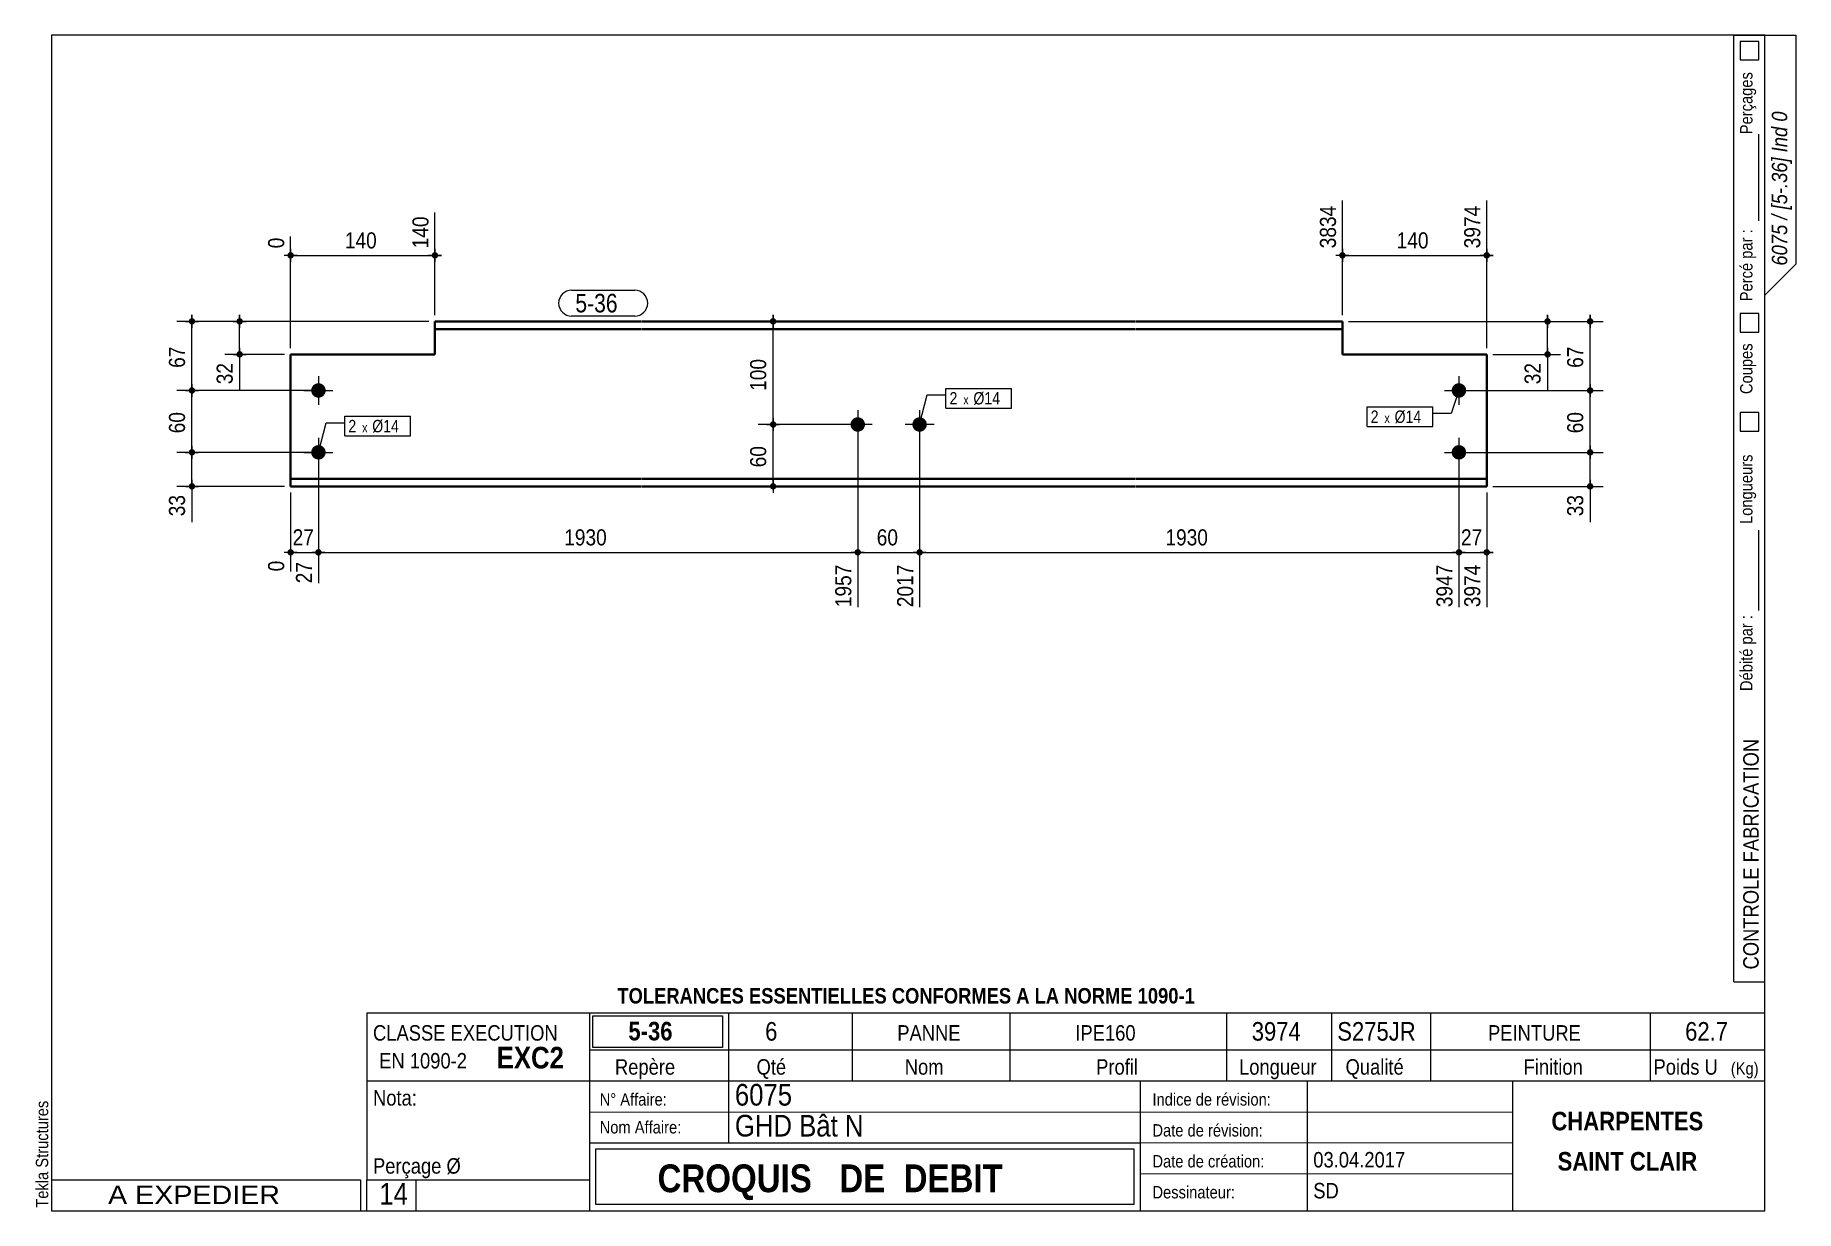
# Model space of a CAD drawing. Header units: millimetres. Extents: x 2 to 287, y 5 to 195.
import ezdxf

# ---------------------------------------------------------------- set-up
doc = ezdxf.new("R2010")
doc.units = ezdxf.units.MM
doc.linetypes.add('CACHE2', pattern=[1.190625, 0.79375, -0.396875])
for name, color, linetype, lineweight in [('Autre type objet', 1, 'Continuous', 0), ('Boulon', 7, 'Continuous', 0), ('Cache', 7, 'Continuous', 0), ('Cotation', 7, 'Continuous', 0), ('Désignation boulon', 3, 'Continuous', 0), ('Feuille dessin', 5, 'Continuous', 0), ('Piece', 2, 'Continuous', 0), ('Repère pièce', 3, 'Continuous', 0)]:
    doc.layers.add(name, color=color, linetype=linetype, lineweight=lineweight)
doc.styles.add('ARIAL', font='ARIAL.TTF')
doc.styles.add('ARIAL_BOLD', font='ARIALBD.TTF')
doc.styles.add('ARIAL_ITALIC', font='ARIALI.TTF')
doc.styles.add('ARIAL_NARROW', font='ARIAL.TTF')
doc.styles.add('COMIC_SANS_MS', font='COMIC.TTF')

# ---------------------------------------------------------------- blocks, each defined once
blk = doc.blocks.new('*A1')
at = {"layer": 'Boulon'}
for points in [[(135.39, 133.25), (135.42, 133.25), (135.45, 133.25), (135.48, 133.24), (135.5, 133.24), (135.53, 133.24), (135.56, 133.23), (135.59, 133.23), (135.62, 133.22), (135.64, 133.21), (135.67, 133.21), (135.7, 133.2), (135.73, 133.19), (135.75, 133.18), (135.78, 133.17), (135.81, 133.16), (135.83, 133.15), (135.86, 133.14), (135.89, 133.13), (135.91, 133.11), (135.94, 133.1), (135.96, 133.08), (135.99, 133.07), (136.01, 133.05), (136.03, 133.04), (136.06, 133.02), (136.08, 133), (136.1, 132.98), (136.12, 132.97), (136.14, 132.95), (136.17, 132.93), (136.19, 132.91), (136.21, 132.89), (136.23, 132.87), (136.24, 132.85), (136.26, 132.82), (136.28, 132.8), (136.3, 132.78), (136.31, 132.75), (136.33, 132.73), (136.35, 132.71), (136.36, 132.68), (136.38, 132.66), (136.39, 132.63), (136.4, 132.61), (136.42, 132.58), (136.43, 132.56), (136.44, 132.53), (136.45, 132.5), (136.46, 132.48), (136.47, 132.45), (136.48, 132.42), (136.49, 132.39), (136.49, 132.37), (136.5, 132.34), (136.51, 132.31), (136.51, 132.28), (136.51, 132.25), (136.52, 132.23), (136.52, 132.2), (136.52, 132.17), (136.53, 132.14), (136.53, 132.11), (136.53, 132.08), (136.53, 132.05), (136.53, 132.03), (136.52, 132), (136.52, 131.97), (136.52, 131.94), (136.51, 131.91), (136.51, 131.88), (136.51, 131.86), (136.5, 131.83), (136.49, 131.8), (136.49, 131.77), (136.48, 131.74), (136.47, 131.72), (136.46, 131.69), (136.45, 131.66), (136.44, 131.64), (136.43, 131.61), (136.42, 131.58), (136.4, 131.56), (136.39, 131.53), (136.38, 131.51), (136.36, 131.48), (136.35, 131.46), (136.33, 131.43), (136.31, 131.41), (136.3, 131.39), (136.28, 131.37), (136.26, 131.34), (136.24, 131.32), (136.23, 131.3), (136.21, 131.28), (136.19, 131.26), (136.17, 131.24), (136.14, 131.22), (136.12, 131.2), (136.1, 131.18), (136.08, 131.16), (136.06, 131.15), (136.03, 131.13), (136.01, 131.11), (135.99, 131.1), (135.96, 131.08), (135.94, 131.07), (135.91, 131.05), (135.89, 131.04), (135.86, 131.03), (135.83, 131.02), (135.81, 131.01), (135.78, 130.99), (135.75, 130.98), (135.73, 130.98), (135.7, 130.97), (135.67, 130.96), (135.64, 130.95), (135.62, 130.94), (135.59, 130.94), (135.56, 130.93), (135.53, 130.93), (135.5, 130.93), (135.48, 130.92), (135.45, 130.92), (135.42, 130.92), (135.39, 130.92), (135.36, 130.92), (135.33, 130.92), (135.3, 130.92), (135.28, 130.92), (135.25, 130.92), (135.22, 130.93), (135.19, 130.93), (135.16, 130.93), (135.13, 130.94), (135.11, 130.94), (135.08, 130.95), (135.05, 130.96), (135.02, 130.97), (134.99, 130.98), (134.97, 130.98), (134.94, 130.99), (134.91, 131.01), (134.89, 131.02), (134.86, 131.03), (134.84, 131.04), (134.81, 131.05), (134.79, 131.07), (134.76, 131.08), (134.74, 131.1), (134.71, 131.11), (134.69, 131.13), (134.67, 131.15), (134.64, 131.16), (134.62, 131.18), (134.6, 131.2), (134.58, 131.22), (134.56, 131.24), (134.54, 131.26), (134.52, 131.28), (134.5, 131.3), (134.48, 131.32), (134.46, 131.34), (134.44, 131.37), (134.42, 131.39), (134.41, 131.41), (134.39, 131.43), (134.38, 131.46), (134.36, 131.48), (134.35, 131.51), (134.33, 131.53), (134.32, 131.56), (134.31, 131.58), (134.29, 131.61), (134.28, 131.64), (134.27, 131.66), (134.26, 131.69), (134.25, 131.72), (134.24, 131.74), (134.24, 131.77), (134.23, 131.8), (134.22, 131.83), (134.22, 131.86), (134.21, 131.88), (134.21, 131.91), (134.2, 131.94), (134.2, 131.97), (134.2, 132), (134.2, 132.03), (134.19, 132.05), (134.19, 132.08), (134.19, 132.11), (134.2, 132.14), (134.2, 132.17), (134.2, 132.2), (134.2, 132.23), (134.21, 132.25), (134.21, 132.28), (134.22, 132.31), (134.22, 132.34), (134.23, 132.37), (134.24, 132.39), (134.24, 132.42), (134.25, 132.45), (134.26, 132.48), (134.27, 132.5), (134.28, 132.53), (134.29, 132.56), (134.31, 132.58), (134.32, 132.61), (134.33, 132.63), (134.35, 132.66), (134.36, 132.68), (134.38, 132.71), (134.39, 132.73), (134.41, 132.75), (134.42, 132.78), (134.44, 132.8), (134.46, 132.82), (134.48, 132.85), (134.5, 132.87), (134.52, 132.89), (134.54, 132.91), (134.56, 132.93), (134.58, 132.95), (134.6, 132.97), (134.62, 132.98), (134.64, 133), (134.67, 133.02), (134.69, 133.04), (134.71, 133.05), (134.74, 133.07), (134.76, 133.08), (134.79, 133.1), (134.81, 133.11), (134.84, 133.13), (134.86, 133.14), (134.89, 133.15), (134.91, 133.16), (134.94, 133.17), (134.97, 133.18), (134.99, 133.19), (135.02, 133.2), (135.05, 133.21), (135.08, 133.21), (135.11, 133.22), (135.13, 133.23), (135.16, 133.23), (135.19, 133.24), (135.22, 133.24), (135.25, 133.24), (135.28, 133.25), (135.3, 133.25), (135.33, 133.25), (135.36, 133.25)], [(145.39, 133.25), (145.42, 133.25), (145.45, 133.25), (145.48, 133.24), (145.5, 133.24), (145.53, 133.24), (145.56, 133.23), (145.59, 133.23), (145.62, 133.22), (145.64, 133.21), (145.67, 133.21), (145.7, 133.2), (145.73, 133.19), (145.75, 133.18), (145.78, 133.17), (145.81, 133.16), (145.83, 133.15), (145.86, 133.14), (145.89, 133.13), (145.91, 133.11), (145.94, 133.1), (145.96, 133.08), (145.99, 133.07), (146.01, 133.05), (146.03, 133.04), (146.06, 133.02), (146.08, 133), (146.1, 132.98), (146.12, 132.97), (146.14, 132.95), (146.17, 132.93), (146.19, 132.91), (146.21, 132.89), (146.23, 132.87), (146.24, 132.85), (146.26, 132.82), (146.28, 132.8), (146.3, 132.78), (146.31, 132.75), (146.33, 132.73), (146.35, 132.71), (146.36, 132.68), (146.38, 132.66), (146.39, 132.63), (146.4, 132.61), (146.42, 132.58), (146.43, 132.56), (146.44, 132.53), (146.45, 132.5), (146.46, 132.48), (146.47, 132.45), (146.48, 132.42), (146.49, 132.39), (146.49, 132.37), (146.5, 132.34), (146.51, 132.31), (146.51, 132.28), (146.51, 132.25), (146.52, 132.23), (146.52, 132.2), (146.52, 132.17), (146.53, 132.14), (146.53, 132.11), (146.53, 132.08), (146.53, 132.05), (146.53, 132.03), (146.52, 132), (146.52, 131.97), (146.52, 131.94), (146.51, 131.91), (146.51, 131.88), (146.51, 131.86), (146.5, 131.83), (146.49, 131.8), (146.49, 131.77), (146.48, 131.74), (146.47, 131.72), (146.46, 131.69), (146.45, 131.66), (146.44, 131.64), (146.43, 131.61), (146.42, 131.58), (146.4, 131.56), (146.39, 131.53), (146.38, 131.51), (146.36, 131.48), (146.35, 131.46), (146.33, 131.43), (146.31, 131.41), (146.3, 131.39), (146.28, 131.37), (146.26, 131.34), (146.24, 131.32), (146.23, 131.3), (146.21, 131.28), (146.19, 131.26), (146.17, 131.24), (146.14, 131.22), (146.12, 131.2), (146.1, 131.18), (146.08, 131.16), (146.06, 131.15), (146.03, 131.13), (146.01, 131.11), (145.99, 131.1), (145.96, 131.08), (145.94, 131.07), (145.91, 131.05), (145.89, 131.04), (145.86, 131.03), (145.83, 131.02), (145.81, 131.01), (145.78, 130.99), (145.75, 130.98), (145.73, 130.98), (145.7, 130.97), (145.67, 130.96), (145.64, 130.95), (145.62, 130.94), (145.59, 130.94), (145.56, 130.93), (145.53, 130.93), (145.5, 130.93), (145.48, 130.92), (145.45, 130.92), (145.42, 130.92), (145.39, 130.92), (145.36, 130.92), (145.33, 130.92), (145.3, 130.92), (145.28, 130.92), (145.25, 130.92), (145.22, 130.93), (145.19, 130.93), (145.16, 130.93), (145.13, 130.94), (145.11, 130.94), (145.08, 130.95), (145.05, 130.96), (145.02, 130.97), (144.99, 130.98), (144.97, 130.98), (144.94, 130.99), (144.91, 131.01), (144.89, 131.02), (144.86, 131.03), (144.84, 131.04), (144.81, 131.05), (144.79, 131.07), (144.76, 131.08), (144.74, 131.1), (144.71, 131.11), (144.69, 131.13), (144.67, 131.15), (144.64, 131.16), (144.62, 131.18), (144.6, 131.2), (144.58, 131.22), (144.56, 131.24), (144.54, 131.26), (144.52, 131.28), (144.5, 131.3), (144.48, 131.32), (144.46, 131.34), (144.44, 131.37), (144.42, 131.39), (144.41, 131.41), (144.39, 131.43), (144.38, 131.46), (144.36, 131.48), (144.35, 131.51), (144.33, 131.53), (144.32, 131.56), (144.31, 131.58), (144.29, 131.61), (144.28, 131.64), (144.27, 131.66), (144.26, 131.69), (144.25, 131.72), (144.24, 131.74), (144.24, 131.77), (144.23, 131.8), (144.22, 131.83), (144.22, 131.86), (144.21, 131.88), (144.21, 131.91), (144.2, 131.94), (144.2, 131.97), (144.2, 132), (144.2, 132.03), (144.19, 132.05), (144.19, 132.08), (144.19, 132.11), (144.2, 132.14), (144.2, 132.17), (144.2, 132.2), (144.2, 132.23), (144.21, 132.25), (144.21, 132.28), (144.22, 132.31), (144.22, 132.34), (144.23, 132.37), (144.24, 132.39), (144.24, 132.42), (144.25, 132.45), (144.26, 132.48), (144.27, 132.5), (144.28, 132.53), (144.29, 132.56), (144.31, 132.58), (144.32, 132.61), (144.33, 132.63), (144.35, 132.66), (144.36, 132.68), (144.38, 132.71), (144.39, 132.73), (144.41, 132.75), (144.42, 132.78), (144.44, 132.8), (144.46, 132.82), (144.48, 132.85), (144.5, 132.87), (144.52, 132.89), (144.54, 132.91), (144.56, 132.93), (144.58, 132.95), (144.6, 132.97), (144.62, 132.98), (144.64, 133), (144.67, 133.02), (144.69, 133.04), (144.71, 133.05), (144.74, 133.07), (144.76, 133.08), (144.79, 133.1), (144.81, 133.11), (144.84, 133.13), (144.86, 133.14), (144.89, 133.15), (144.91, 133.16), (144.94, 133.17), (144.97, 133.18), (144.99, 133.19), (145.02, 133.2), (145.05, 133.21), (145.08, 133.21), (145.11, 133.22), (145.13, 133.23), (145.16, 133.23), (145.19, 133.24), (145.22, 133.24), (145.25, 133.24), (145.28, 133.25), (145.3, 133.25), (145.33, 133.25), (145.36, 133.25)]]:
    blk.add_hatch(color=256, dxfattribs=at).paths.add_polyline_path(points, flags=17)
at = {"layer": 'Boulon', "linetype": 'Continuous', "lineweight": 0}
for p, q in [((135.36, 134.42), (135.36, 129.75)), ((145.36, 134.42), (145.36, 129.75)), ((137.69, 132.08), (133.03, 132.08)), ((147.69, 132.08), (143.03, 132.08))]:
    blk.add_line(p, q, dxfattribs=at)
blk = doc.blocks.new('*A2')
at = {"layer": 'Boulon'}
for points in [[(231.38, 137.61), (231.38, 137.64), (231.38, 137.67), (231.38, 137.7), (231.39, 137.73), (231.39, 137.76), (231.39, 137.78), (231.4, 137.81), (231.4, 137.84), (231.41, 137.87), (231.42, 137.9), (231.43, 137.92), (231.44, 137.95), (231.44, 137.98), (231.45, 138), (231.47, 138.03), (231.48, 138.06), (231.49, 138.08), (231.5, 138.11), (231.51, 138.13), (231.53, 138.16), (231.54, 138.18), (231.56, 138.21), (231.57, 138.23), (231.59, 138.26), (231.61, 138.28), (231.62, 138.3), (231.64, 138.32), (231.66, 138.35), (231.68, 138.37), (231.7, 138.39), (231.72, 138.41), (231.74, 138.43), (231.76, 138.45), (231.78, 138.47), (231.8, 138.49), (231.83, 138.5), (231.85, 138.52), (231.87, 138.54), (231.89, 138.55), (231.92, 138.57), (231.94, 138.58), (231.97, 138.6), (231.99, 138.61), (232.02, 138.63), (232.04, 138.64), (232.07, 138.65), (232.1, 138.66), (232.12, 138.67), (232.15, 138.68), (232.18, 138.69), (232.2, 138.7), (232.23, 138.71), (232.26, 138.72), (232.29, 138.72), (232.32, 138.73), (232.34, 138.73), (232.37, 138.74), (232.4, 138.74), (232.43, 138.74), (232.46, 138.75), (232.49, 138.75), (232.51, 138.75), (232.54, 138.75), (232.57, 138.75), (232.6, 138.75), (232.63, 138.75), (232.66, 138.74), (232.69, 138.74), (232.71, 138.74), (232.74, 138.73), (232.77, 138.73), (232.8, 138.72), (232.83, 138.72), (232.85, 138.71), (232.88, 138.7), (232.91, 138.69), (232.94, 138.68), (232.96, 138.67), (232.99, 138.66), (233.02, 138.65), (233.04, 138.64), (233.07, 138.63), (233.09, 138.61), (233.12, 138.6), (233.14, 138.58), (233.17, 138.57), (233.19, 138.55), (233.21, 138.54), (233.24, 138.52), (233.26, 138.5), (233.28, 138.49), (233.3, 138.47), (233.33, 138.45), (233.35, 138.43), (233.37, 138.41), (233.39, 138.39), (233.41, 138.37), (233.43, 138.35), (233.44, 138.32), (233.46, 138.3), (233.48, 138.28), (233.5, 138.26), (233.51, 138.23), (233.53, 138.21), (233.54, 138.18), (233.56, 138.16), (233.57, 138.13), (233.59, 138.11), (233.6, 138.08), (233.61, 138.06), (233.62, 138.03), (233.63, 138), (233.64, 137.98), (233.65, 137.95), (233.66, 137.92), (233.67, 137.9), (233.67, 137.87), (233.68, 137.84), (233.69, 137.81), (233.69, 137.78), (233.7, 137.76), (233.7, 137.73), (233.7, 137.7), (233.71, 137.67), (233.71, 137.64), (233.71, 137.61), (233.71, 137.58), (233.71, 137.56), (233.71, 137.53), (233.71, 137.5), (233.7, 137.47), (233.7, 137.44), (233.7, 137.41), (233.69, 137.38), (233.69, 137.36), (233.68, 137.33), (233.67, 137.3), (233.67, 137.27), (233.66, 137.25), (233.65, 137.22), (233.64, 137.19), (233.63, 137.16), (233.62, 137.14), (233.61, 137.11), (233.6, 137.09), (233.59, 137.06), (233.57, 137.03), (233.56, 137.01), (233.54, 136.98), (233.53, 136.96), (233.51, 136.94), (233.5, 136.91), (233.48, 136.89), (233.46, 136.87), (233.44, 136.84), (233.43, 136.82), (233.41, 136.8), (233.39, 136.78), (233.37, 136.76), (233.35, 136.74), (233.33, 136.72), (233.3, 136.7), (233.28, 136.68), (233.26, 136.66), (233.24, 136.65), (233.21, 136.63), (233.19, 136.61), (233.17, 136.6), (233.14, 136.58), (233.12, 136.57), (233.09, 136.55), (233.07, 136.54), (233.04, 136.53), (233.02, 136.52), (232.99, 136.51), (232.96, 136.5), (232.94, 136.49), (232.91, 136.48), (232.88, 136.47), (232.85, 136.46), (232.83, 136.45), (232.8, 136.45), (232.77, 136.44), (232.74, 136.43), (232.71, 136.43), (232.69, 136.43), (232.66, 136.42), (232.63, 136.42), (232.6, 136.42), (232.57, 136.42), (232.54, 136.42), (232.51, 136.42), (232.49, 136.42), (232.46, 136.42), (232.43, 136.42), (232.4, 136.43), (232.37, 136.43), (232.34, 136.43), (232.32, 136.44), (232.29, 136.45), (232.26, 136.45), (232.23, 136.46), (232.2, 136.47), (232.18, 136.48), (232.15, 136.49), (232.12, 136.5), (232.1, 136.51), (232.07, 136.52), (232.04, 136.53), (232.02, 136.54), (231.99, 136.55), (231.97, 136.57), (231.94, 136.58), (231.92, 136.6), (231.89, 136.61), (231.87, 136.63), (231.85, 136.65), (231.83, 136.66), (231.8, 136.68), (231.78, 136.7), (231.76, 136.72), (231.74, 136.74), (231.72, 136.76), (231.7, 136.78), (231.68, 136.8), (231.66, 136.82), (231.64, 136.84), (231.62, 136.87), (231.61, 136.89), (231.59, 136.91), (231.57, 136.94), (231.56, 136.96), (231.54, 136.98), (231.53, 137.01), (231.51, 137.03), (231.5, 137.06), (231.49, 137.09), (231.48, 137.11), (231.47, 137.14), (231.45, 137.16), (231.44, 137.19), (231.44, 137.22), (231.43, 137.25), (231.42, 137.27), (231.41, 137.3), (231.4, 137.33), (231.4, 137.36), (231.39, 137.38), (231.39, 137.41), (231.39, 137.44), (231.38, 137.47), (231.38, 137.5), (231.38, 137.53), (231.38, 137.56), (231.38, 137.58)], [(231.38, 127.61), (231.38, 127.64), (231.38, 127.67), (231.38, 127.7), (231.39, 127.73), (231.39, 127.76), (231.39, 127.78), (231.4, 127.81), (231.4, 127.84), (231.41, 127.87), (231.42, 127.9), (231.43, 127.92), (231.44, 127.95), (231.44, 127.98), (231.45, 128), (231.47, 128.03), (231.48, 128.06), (231.49, 128.08), (231.5, 128.11), (231.51, 128.13), (231.53, 128.16), (231.54, 128.18), (231.56, 128.21), (231.57, 128.23), (231.59, 128.26), (231.61, 128.28), (231.62, 128.3), (231.64, 128.32), (231.66, 128.35), (231.68, 128.37), (231.7, 128.39), (231.72, 128.41), (231.74, 128.43), (231.76, 128.45), (231.78, 128.47), (231.8, 128.49), (231.83, 128.5), (231.85, 128.52), (231.87, 128.54), (231.89, 128.55), (231.92, 128.57), (231.94, 128.58), (231.97, 128.6), (231.99, 128.61), (232.02, 128.63), (232.04, 128.64), (232.07, 128.65), (232.1, 128.66), (232.12, 128.67), (232.15, 128.68), (232.18, 128.69), (232.2, 128.7), (232.23, 128.71), (232.26, 128.72), (232.29, 128.72), (232.32, 128.73), (232.34, 128.73), (232.37, 128.74), (232.4, 128.74), (232.43, 128.74), (232.46, 128.75), (232.49, 128.75), (232.51, 128.75), (232.54, 128.75), (232.57, 128.75), (232.6, 128.75), (232.63, 128.75), (232.66, 128.74), (232.69, 128.74), (232.71, 128.74), (232.74, 128.73), (232.77, 128.73), (232.8, 128.72), (232.83, 128.72), (232.85, 128.71), (232.88, 128.7), (232.91, 128.69), (232.94, 128.68), (232.96, 128.67), (232.99, 128.66), (233.02, 128.65), (233.04, 128.64), (233.07, 128.63), (233.09, 128.61), (233.12, 128.6), (233.14, 128.58), (233.17, 128.57), (233.19, 128.55), (233.21, 128.54), (233.24, 128.52), (233.26, 128.5), (233.28, 128.49), (233.3, 128.47), (233.33, 128.45), (233.35, 128.43), (233.37, 128.41), (233.39, 128.39), (233.41, 128.37), (233.43, 128.35), (233.44, 128.32), (233.46, 128.3), (233.48, 128.28), (233.5, 128.26), (233.51, 128.23), (233.53, 128.21), (233.54, 128.18), (233.56, 128.16), (233.57, 128.13), (233.59, 128.11), (233.6, 128.08), (233.61, 128.06), (233.62, 128.03), (233.63, 128), (233.64, 127.98), (233.65, 127.95), (233.66, 127.92), (233.67, 127.9), (233.67, 127.87), (233.68, 127.84), (233.69, 127.81), (233.69, 127.78), (233.7, 127.76), (233.7, 127.73), (233.7, 127.7), (233.71, 127.67), (233.71, 127.64), (233.71, 127.61), (233.71, 127.58), (233.71, 127.56), (233.71, 127.53), (233.71, 127.5), (233.7, 127.47), (233.7, 127.44), (233.7, 127.41), (233.69, 127.38), (233.69, 127.36), (233.68, 127.33), (233.67, 127.3), (233.67, 127.27), (233.66, 127.25), (233.65, 127.22), (233.64, 127.19), (233.63, 127.16), (233.62, 127.14), (233.61, 127.11), (233.6, 127.09), (233.59, 127.06), (233.57, 127.03), (233.56, 127.01), (233.54, 126.98), (233.53, 126.96), (233.51, 126.94), (233.5, 126.91), (233.48, 126.89), (233.46, 126.87), (233.44, 126.84), (233.43, 126.82), (233.41, 126.8), (233.39, 126.78), (233.37, 126.76), (233.35, 126.74), (233.33, 126.72), (233.3, 126.7), (233.28, 126.68), (233.26, 126.66), (233.24, 126.65), (233.21, 126.63), (233.19, 126.61), (233.17, 126.6), (233.14, 126.58), (233.12, 126.57), (233.09, 126.55), (233.07, 126.54), (233.04, 126.53), (233.02, 126.52), (232.99, 126.51), (232.96, 126.5), (232.94, 126.49), (232.91, 126.48), (232.88, 126.47), (232.85, 126.46), (232.83, 126.45), (232.8, 126.45), (232.77, 126.44), (232.74, 126.43), (232.71, 126.43), (232.69, 126.43), (232.66, 126.42), (232.63, 126.42), (232.6, 126.42), (232.57, 126.42), (232.54, 126.42), (232.51, 126.42), (232.49, 126.42), (232.46, 126.42), (232.43, 126.42), (232.4, 126.43), (232.37, 126.43), (232.34, 126.43), (232.32, 126.44), (232.29, 126.45), (232.26, 126.45), (232.23, 126.46), (232.2, 126.47), (232.18, 126.48), (232.15, 126.49), (232.12, 126.5), (232.1, 126.51), (232.07, 126.52), (232.04, 126.53), (232.02, 126.54), (231.99, 126.55), (231.97, 126.57), (231.94, 126.58), (231.92, 126.6), (231.89, 126.61), (231.87, 126.63), (231.85, 126.65), (231.83, 126.66), (231.8, 126.68), (231.78, 126.7), (231.76, 126.72), (231.74, 126.74), (231.72, 126.76), (231.7, 126.78), (231.68, 126.8), (231.66, 126.82), (231.64, 126.84), (231.62, 126.87), (231.61, 126.89), (231.59, 126.91), (231.57, 126.94), (231.56, 126.96), (231.54, 126.98), (231.53, 127.01), (231.51, 127.03), (231.5, 127.06), (231.49, 127.09), (231.48, 127.11), (231.47, 127.14), (231.45, 127.16), (231.44, 127.19), (231.44, 127.22), (231.43, 127.25), (231.42, 127.27), (231.41, 127.3), (231.4, 127.33), (231.4, 127.36), (231.39, 127.38), (231.39, 127.41), (231.39, 127.44), (231.38, 127.47), (231.38, 127.5), (231.38, 127.53), (231.38, 127.56), (231.38, 127.58)]]:
    blk.add_hatch(color=256, dxfattribs=at).paths.add_polyline_path(points, flags=17)
at = {"layer": 'Boulon', "linetype": 'Continuous', "lineweight": 0}
for p, q in [((232.54, 139.92), (232.54, 135.25)), ((230.21, 137.58), (234.88, 137.58)), ((232.54, 129.92), (232.54, 125.25)), ((230.21, 127.58), (234.88, 127.58))]:
    blk.add_line(p, q, dxfattribs=at)
blk = doc.blocks.new('*A3')
at = {"layer": 'Boulon'}
for points in [[(47.01, 137.61), (47.01, 137.64), (47.01, 137.67), (47.02, 137.7), (47.02, 137.73), (47.02, 137.76), (47.03, 137.78), (47.03, 137.81), (47.04, 137.84), (47.05, 137.87), (47.05, 137.9), (47.06, 137.92), (47.07, 137.95), (47.08, 137.98), (47.09, 138), (47.1, 138.03), (47.11, 138.06), (47.12, 138.08), (47.14, 138.11), (47.15, 138.13), (47.16, 138.16), (47.18, 138.18), (47.19, 138.21), (47.21, 138.23), (47.22, 138.26), (47.24, 138.28), (47.26, 138.3), (47.28, 138.32), (47.29, 138.35), (47.31, 138.37), (47.33, 138.39), (47.35, 138.41), (47.37, 138.43), (47.39, 138.45), (47.42, 138.47), (47.44, 138.49), (47.46, 138.5), (47.48, 138.52), (47.51, 138.54), (47.53, 138.55), (47.55, 138.57), (47.58, 138.58), (47.6, 138.6), (47.63, 138.61), (47.65, 138.63), (47.68, 138.64), (47.7, 138.65), (47.73, 138.66), (47.76, 138.67), (47.78, 138.68), (47.81, 138.69), (47.84, 138.7), (47.87, 138.71), (47.89, 138.72), (47.92, 138.72), (47.95, 138.73), (47.98, 138.73), (48.01, 138.74), (48.03, 138.74), (48.06, 138.74), (48.09, 138.75), (48.12, 138.75), (48.15, 138.75), (48.18, 138.75), (48.21, 138.75), (48.23, 138.75), (48.26, 138.75), (48.29, 138.74), (48.32, 138.74), (48.35, 138.74), (48.38, 138.73), (48.4, 138.73), (48.43, 138.72), (48.46, 138.72), (48.49, 138.71), (48.52, 138.7), (48.54, 138.69), (48.57, 138.68), (48.6, 138.67), (48.62, 138.66), (48.65, 138.65), (48.68, 138.64), (48.7, 138.63), (48.73, 138.61), (48.75, 138.6), (48.78, 138.58), (48.8, 138.57), (48.83, 138.55), (48.85, 138.54), (48.87, 138.52), (48.9, 138.5), (48.92, 138.49), (48.94, 138.47), (48.96, 138.45), (48.98, 138.43), (49, 138.41), (49.02, 138.39), (49.04, 138.37), (49.06, 138.35), (49.08, 138.32), (49.1, 138.3), (49.11, 138.28), (49.13, 138.26), (49.15, 138.23), (49.16, 138.21), (49.18, 138.18), (49.19, 138.16), (49.21, 138.13), (49.22, 138.11), (49.23, 138.08), (49.24, 138.06), (49.26, 138.03), (49.27, 138), (49.28, 137.98), (49.29, 137.95), (49.29, 137.92), (49.3, 137.9), (49.31, 137.87), (49.32, 137.84), (49.32, 137.81), (49.33, 137.78), (49.33, 137.76), (49.34, 137.73), (49.34, 137.7), (49.34, 137.67), (49.34, 137.64), (49.34, 137.61), (49.34, 137.58), (49.34, 137.56), (49.34, 137.53), (49.34, 137.5), (49.34, 137.47), (49.34, 137.44), (49.33, 137.41), (49.33, 137.38), (49.32, 137.36), (49.32, 137.33), (49.31, 137.3), (49.3, 137.27), (49.29, 137.25), (49.29, 137.22), (49.28, 137.19), (49.27, 137.16), (49.26, 137.14), (49.24, 137.11), (49.23, 137.09), (49.22, 137.06), (49.21, 137.03), (49.19, 137.01), (49.18, 136.98), (49.16, 136.96), (49.15, 136.94), (49.13, 136.91), (49.11, 136.89), (49.1, 136.87), (49.08, 136.84), (49.06, 136.82), (49.04, 136.8), (49.02, 136.78), (49, 136.76), (48.98, 136.74), (48.96, 136.72), (48.94, 136.7), (48.92, 136.68), (48.9, 136.66), (48.87, 136.65), (48.85, 136.63), (48.83, 136.61), (48.8, 136.6), (48.78, 136.58), (48.75, 136.57), (48.73, 136.55), (48.7, 136.54), (48.68, 136.53), (48.65, 136.52), (48.62, 136.51), (48.6, 136.5), (48.57, 136.49), (48.54, 136.48), (48.52, 136.47), (48.49, 136.46), (48.46, 136.45), (48.43, 136.45), (48.4, 136.44), (48.38, 136.43), (48.35, 136.43), (48.32, 136.43), (48.29, 136.42), (48.26, 136.42), (48.23, 136.42), (48.21, 136.42), (48.18, 136.42), (48.15, 136.42), (48.12, 136.42), (48.09, 136.42), (48.06, 136.42), (48.03, 136.43), (48.01, 136.43), (47.98, 136.43), (47.95, 136.44), (47.92, 136.45), (47.89, 136.45), (47.87, 136.46), (47.84, 136.47), (47.81, 136.48), (47.78, 136.49), (47.76, 136.5), (47.73, 136.51), (47.7, 136.52), (47.68, 136.53), (47.65, 136.54), (47.63, 136.55), (47.6, 136.57), (47.58, 136.58), (47.55, 136.6), (47.53, 136.61), (47.51, 136.63), (47.48, 136.65), (47.46, 136.66), (47.44, 136.68), (47.42, 136.7), (47.39, 136.72), (47.37, 136.74), (47.35, 136.76), (47.33, 136.78), (47.31, 136.8), (47.29, 136.82), (47.28, 136.84), (47.26, 136.87), (47.24, 136.89), (47.22, 136.91), (47.21, 136.94), (47.19, 136.96), (47.18, 136.98), (47.16, 137.01), (47.15, 137.03), (47.14, 137.06), (47.12, 137.09), (47.11, 137.11), (47.1, 137.14), (47.09, 137.16), (47.08, 137.19), (47.07, 137.22), (47.06, 137.25), (47.05, 137.27), (47.05, 137.3), (47.04, 137.33), (47.03, 137.36), (47.03, 137.38), (47.02, 137.41), (47.02, 137.44), (47.02, 137.47), (47.01, 137.5), (47.01, 137.53), (47.01, 137.56), (47.01, 137.58)], [(47.01, 127.61), (47.01, 127.64), (47.01, 127.67), (47.02, 127.7), (47.02, 127.73), (47.02, 127.76), (47.03, 127.78), (47.03, 127.81), (47.04, 127.84), (47.05, 127.87), (47.05, 127.9), (47.06, 127.92), (47.07, 127.95), (47.08, 127.98), (47.09, 128), (47.1, 128.03), (47.11, 128.06), (47.12, 128.08), (47.14, 128.11), (47.15, 128.13), (47.16, 128.16), (47.18, 128.18), (47.19, 128.21), (47.21, 128.23), (47.22, 128.26), (47.24, 128.28), (47.26, 128.3), (47.28, 128.32), (47.29, 128.35), (47.31, 128.37), (47.33, 128.39), (47.35, 128.41), (47.37, 128.43), (47.39, 128.45), (47.42, 128.47), (47.44, 128.49), (47.46, 128.5), (47.48, 128.52), (47.51, 128.54), (47.53, 128.55), (47.55, 128.57), (47.58, 128.58), (47.6, 128.6), (47.63, 128.61), (47.65, 128.63), (47.68, 128.64), (47.7, 128.65), (47.73, 128.66), (47.76, 128.67), (47.78, 128.68), (47.81, 128.69), (47.84, 128.7), (47.87, 128.71), (47.89, 128.72), (47.92, 128.72), (47.95, 128.73), (47.98, 128.73), (48.01, 128.74), (48.03, 128.74), (48.06, 128.74), (48.09, 128.75), (48.12, 128.75), (48.15, 128.75), (48.18, 128.75), (48.21, 128.75), (48.23, 128.75), (48.26, 128.75), (48.29, 128.74), (48.32, 128.74), (48.35, 128.74), (48.38, 128.73), (48.4, 128.73), (48.43, 128.72), (48.46, 128.72), (48.49, 128.71), (48.52, 128.7), (48.54, 128.69), (48.57, 128.68), (48.6, 128.67), (48.62, 128.66), (48.65, 128.65), (48.68, 128.64), (48.7, 128.63), (48.73, 128.61), (48.75, 128.6), (48.78, 128.58), (48.8, 128.57), (48.83, 128.55), (48.85, 128.54), (48.87, 128.52), (48.9, 128.5), (48.92, 128.49), (48.94, 128.47), (48.96, 128.45), (48.98, 128.43), (49, 128.41), (49.02, 128.39), (49.04, 128.37), (49.06, 128.35), (49.08, 128.32), (49.1, 128.3), (49.11, 128.28), (49.13, 128.26), (49.15, 128.23), (49.16, 128.21), (49.18, 128.18), (49.19, 128.16), (49.21, 128.13), (49.22, 128.11), (49.23, 128.08), (49.24, 128.06), (49.26, 128.03), (49.27, 128), (49.28, 127.98), (49.29, 127.95), (49.29, 127.92), (49.3, 127.9), (49.31, 127.87), (49.32, 127.84), (49.32, 127.81), (49.33, 127.78), (49.33, 127.76), (49.34, 127.73), (49.34, 127.7), (49.34, 127.67), (49.34, 127.64), (49.34, 127.61), (49.34, 127.58), (49.34, 127.56), (49.34, 127.53), (49.34, 127.5), (49.34, 127.47), (49.34, 127.44), (49.33, 127.41), (49.33, 127.38), (49.32, 127.36), (49.32, 127.33), (49.31, 127.3), (49.3, 127.27), (49.29, 127.25), (49.29, 127.22), (49.28, 127.19), (49.27, 127.16), (49.26, 127.14), (49.24, 127.11), (49.23, 127.09), (49.22, 127.06), (49.21, 127.03), (49.19, 127.01), (49.18, 126.98), (49.16, 126.96), (49.15, 126.94), (49.13, 126.91), (49.11, 126.89), (49.1, 126.87), (49.08, 126.84), (49.06, 126.82), (49.04, 126.8), (49.02, 126.78), (49, 126.76), (48.98, 126.74), (48.96, 126.72), (48.94, 126.7), (48.92, 126.68), (48.9, 126.66), (48.87, 126.65), (48.85, 126.63), (48.83, 126.61), (48.8, 126.6), (48.78, 126.58), (48.75, 126.57), (48.73, 126.55), (48.7, 126.54), (48.68, 126.53), (48.65, 126.52), (48.62, 126.51), (48.6, 126.5), (48.57, 126.49), (48.54, 126.48), (48.52, 126.47), (48.49, 126.46), (48.46, 126.45), (48.43, 126.45), (48.4, 126.44), (48.38, 126.43), (48.35, 126.43), (48.32, 126.43), (48.29, 126.42), (48.26, 126.42), (48.23, 126.42), (48.21, 126.42), (48.18, 126.42), (48.15, 126.42), (48.12, 126.42), (48.09, 126.42), (48.06, 126.42), (48.03, 126.43), (48.01, 126.43), (47.98, 126.43), (47.95, 126.44), (47.92, 126.45), (47.89, 126.45), (47.87, 126.46), (47.84, 126.47), (47.81, 126.48), (47.78, 126.49), (47.76, 126.5), (47.73, 126.51), (47.7, 126.52), (47.68, 126.53), (47.65, 126.54), (47.63, 126.55), (47.6, 126.57), (47.58, 126.58), (47.55, 126.6), (47.53, 126.61), (47.51, 126.63), (47.48, 126.65), (47.46, 126.66), (47.44, 126.68), (47.42, 126.7), (47.39, 126.72), (47.37, 126.74), (47.35, 126.76), (47.33, 126.78), (47.31, 126.8), (47.29, 126.82), (47.28, 126.84), (47.26, 126.87), (47.24, 126.89), (47.22, 126.91), (47.21, 126.94), (47.19, 126.96), (47.18, 126.98), (47.16, 127.01), (47.15, 127.03), (47.14, 127.06), (47.12, 127.09), (47.11, 127.11), (47.1, 127.14), (47.09, 127.16), (47.08, 127.19), (47.07, 127.22), (47.06, 127.25), (47.05, 127.27), (47.05, 127.3), (47.04, 127.33), (47.03, 127.36), (47.03, 127.38), (47.02, 127.41), (47.02, 127.44), (47.02, 127.47), (47.01, 127.5), (47.01, 127.53), (47.01, 127.56), (47.01, 127.58)]]:
    blk.add_hatch(color=256, dxfattribs=at).paths.add_polyline_path(points, flags=17)
at = {"layer": 'Boulon', "linetype": 'Continuous', "lineweight": 0}
for p, q in [((48.18, 139.92), (48.18, 135.25)), ((45.84, 137.58), (50.51, 137.58)), ((48.18, 129.92), (48.18, 125.25)), ((45.84, 127.58), (50.51, 127.58))]:
    blk.add_line(p, q, dxfattribs=at)
blk = doc.blocks.new('*A4')
at = {"layer": 'Cache', "color": 7, "linetype": 'CACHE2', "lineweight": 20}
blk.add_line((237.044289, 122.083776), (237.044289, 123.317109), dxfattribs=at)
at = {"layer": 'Piece', "color": 2, "linetype": 'Continuous', "lineweight": 40}
for p, q in [((67.010956, 148.750443), (67.010956, 143.417109)), ((100.344289, 148.750443), (67.010956, 148.750443)), ((180.277622, 148.750443), (100.444289, 148.750443)), ((213.710956, 148.750443), (180.377622, 148.750443)), ((213.710956, 143.417109), (213.710956, 148.750443)), ((100.344289, 147.517109), (67.010956, 147.517109)), ((180.277622, 147.517109), (100.444289, 147.517109)), ((213.710956, 147.517109), (180.377622, 147.517109)), ((67.010956, 143.417109), (43.68, 143.417109)), ((43.68, 123.317109), (43.68, 143.417109)), ((237.044289, 143.417109), (213.710956, 143.417109)), ((237.044289, 123.317109), (237.044289, 143.417109)), ((43.68, 122.083776), (43.68, 123.317109)), ((43.68, 123.317109), (100.344289, 123.317109)), ((100.444289, 123.317109), (180.277622, 123.317109)), ((180.377622, 123.317109), (237.044289, 123.317109)), ((237.044289, 123.317109), (237.044289, 122.083776)), ((100.344289, 122.083776), (43.68, 122.083776)), ((180.277622, 122.083776), (100.444289, 122.083776)), ((237.044289, 122.083776), (180.377622, 122.083776))]:
    blk.add_line(p, q, dxfattribs=at)
blk = doc.blocks.new('*A5')
at = {"layer": 'Feuille dessin', "linetype": 'Continuous', "lineweight": 0}
for p, q in [((282, 195), (5, 195)), ((5, 195), (5, 5)), ((282, 5), (282, 195)), ((5, 5), (282, 5))]:
    blk.add_line(p, q, dxfattribs=at)
at = {"layer": 'Feuille dessin', "style": 'ARIAL', "width": 0.85}
blk.add_text('Tekla Structures', height=2, rotation=90, dxfattribs=at).set_placement((4.5, 5.5))
blk = doc.blocks.new('*A6')
at = {"layer": 'Autre type objet', "linetype": 'Continuous', "lineweight": 0}
for p, q in [((277, 42), (277, 195)), ((277, 195), (287, 195)), ((278, 194), (278, 191)), ((281, 194), (278, 194)), ((281, 191), (281, 194)), ((282, 42), (282, 195)), ((287, 195), (287, 158)), ((278, 191), (281, 191)), ((281, 165), (281, 179)), ((287, 158), (282, 153)), ((278, 150), (278, 147)), ((281, 150), (278, 150)), ((281, 147), (281, 150)), ((278, 147), (281, 147)), ((278, 134), (278, 131)), ((281, 134), (278, 134)), ((281, 131), (281, 134)), ((278, 131), (281, 131)), ((281, 102), (281, 115)), ((277, 42), (282, 42))]:
    blk.add_line(p, q, dxfattribs=at)
at = {"layer": 'Autre type objet', "width": 0.85}
for s, height, style, p in [('Perçages', 2, 'ARIAL', (280, 179)), ('6075 / [5-.36] Ind 0', 2.5, 'ARIAL_ITALIC', (285.619109, 157.760245)), ('Percé par :', 2, 'ARIAL', (280, 152)), ('Coupes', 2, 'ARIAL', (280, 137)), ('Longueurs', 2, 'ARIAL', (280, 116)), ('Débité par :', 2, 'ARIAL', (280, 89)), ('CONTROLE FABRICATION', 2.5, 'ARIAL', (281, 44))]:
    blk.add_text(s, height=height, rotation=90, dxfattribs=dict(at, style=style)).set_placement(p)
blk = doc.blocks.new('*A7')
at = {"layer": 'Autre type objet', "linetype": 'Continuous', "lineweight": 0}
for p, q in [((56, 37), (92, 37)), ((56, 37), (56, 10)), ((92, 37), (92, 10)), ((56, 26), (92, 26)), ((56, 10), (92, 10)), ((56, 5), (56, 10)), ((64, 5), (64, 10)), ((56, 5), (64, 5))]:
    blk.add_line(p, q, dxfattribs=at)
at = {"layer": 'Autre type objet', "width": 0.85}
for s, height, style, p in [('CLASSE EXECUTION', 2.5, 'ARIAL', (57, 32.5)), ('EXC2', 3.5, 'ARIAL_BOLD', (77, 28)), ('EN 1090-2', 2.5, 'ARIAL', (58, 28)), ('Nota:', 2.5, 'ARIAL', (57, 22)), ('Perçage Ø', 2.5, 'ARIAL', (57, 11)), ('14', 3.5, 'ARIAL_NARROW', (58.014234, 6))]:
    blk.add_text(s, height=height, dxfattribs=dict(at, style=style)).set_placement(p)
blk = doc.blocks.new('*A8')
at = {"layer": 'Autre type objet', "linetype": 'Continuous', "lineweight": 0}
for p, q in [((92, 37), (282, 37)), ((92, 37), (92, 31)), ((114.5, 31), (114.5, 37)), ((134.5, 31), (134.5, 37)), ((160, 31), (160, 37)), ((195, 31), (195, 37)), ((212, 31), (212, 37)), ((228, 31), (228, 37)), ((263.5, 31), (263.5, 37)), ((282, 31), (282, 37)), ((92.51953, 36.5), (113.5, 36.5)), ((92.51953, 31.394341), (92.51953, 36.5)), ((113.5, 36.5), (113.5, 31.394341)), ((113.5, 31.394341), (92.51953, 31.394341)), ((92, 31), (282, 31)), ((92, 31), (92, 5)), ((114.5, 16), (114.5, 31)), ((134.5, 26), (134.5, 31)), ((160, 26), (160, 31)), ((195, 26), (195, 31)), ((212, 26), (212, 31)), ((228, 26), (228, 31)), ((263.5, 26), (263.5, 31)), ((282, 5), (282, 31)), ((92, 26), (282, 26)), ((181, 26), (181, 5)), ((208, 26), (208, 5)), ((241.262466, 5), (241.262466, 26)), ((92, 21), (241.327069, 20.935451)), ((92, 16), (181, 16)), ((93, 15), (180, 15)), ((93, 6), (93, 15)), ((180, 15), (180, 6)), ((181, 16), (241.297815, 16.021151)), ((181, 11), (241.217807, 10.969512)), ((180, 6), (93, 6)), ((92, 5), (282, 5))]:
    blk.add_line(p, q, dxfattribs=at)
at = {"layer": 'Autre type objet', "width": 0.85}
for s, height, style, p in [('TOLERANCES ESSENTIELLES CONFORMES A LA NORME 1090-1', 2.5, 'ARIAL_BOLD', (96.5, 38.5)), ('5-36', 3, 'ARIAL_BOLD', (98.285724, 32.540141)), ('6', 3, 'ARIAL', (120.389893, 32.5)), ('PANNE', 2.5, 'ARIAL', (141.75415, 32.5)), ('IPE160', 2.5, 'ARIAL', (170.538574, 32.5)), ('3974', 3, 'ARIAL', (199.053223, 32.5)), ('S275JR', 3, 'ARIAL', (212.880127, 32.5)), ('PEINTURE', 2.5, 'ARIAL', (237.24646, 32.5)), ('62.7', 3, 'ARIAL', (269.109863, 32.5)), ('Repère', 2.5, 'ARIAL', (96.112978, 27)), ('Qté', 2.5, 'ARIAL', (119, 27)), ('Nom', 2.5, 'ARIAL', (142.961426, 27)), ('Profil', 2.5, 'ARIAL', (173.903564, 27)), ('Longueur', 2.5, 'ARIAL', (197, 27)), ('Qualité', 2.5, 'ARIAL', (214.218018, 27)), ('Finition', 2.5, 'ARIAL', (243, 27)), ('Poids U', 2.5, 'ARIAL', (264, 27)), ('(Kg)', 2, 'ARIAL', (276.5, 27)), ('N° Affaire:', 2, 'ARIAL', (93.640566, 22)), ('6075', 3.5, 'ARIAL', (115.5, 22)), ('Indice de révision:', 2, 'ARIAL', (183, 22)), ('GHD Bât N', 3.5, 'ARIAL', (115.5, 17)), ('CHARPENTES', 3, 'ARIAL_BOLD', (247.5, 18)), ('Nom Affaire:', 2, 'ARIAL', (93.640566, 17.5)), ('Date de révision:', 2, 'ARIAL', (183, 17)), ('03.04.2017', 2.5, 'ARIAL', (209, 12)), ('SAINT CLAIR', 3, 'ARIAL_BOLD', (248.5, 11.5)), ('CROQUIS   DE  DEBIT', 4.5, 'ARIAL_BOLD', (103, 8)), ('Date de création:', 2, 'ARIAL', (183, 12)), ('Dessinateur:', 2, 'ARIAL', (183, 7)), ('SD', 2.5, 'ARIAL', (209, 7))]:
    blk.add_text(s, height=height, dxfattribs=dict(at, style=style)).set_placement(p)
blk = doc.blocks.new('*A9')
at = {"layer": 'Autre type objet', "linetype": 'Continuous', "lineweight": 0}
for p, q in [((5, 10), (55, 10)), ((5, 10), (5, 5)), ((55, 10), (55, 5)), ((5, 5), (55, 5))]:
    blk.add_line(p, q, dxfattribs=at)
at = {"layer": 'Autre type objet', "style": 'ARIAL', "width": 1.105}
blk.add_text('A EXPEDIER', height=3, dxfattribs=at).set_placement((14.169647, 6.073465))
blk = doc.blocks.new('*A10')
at = {"layer": 'Cotation'}
for points in [[(121.65, 131.56), (121.63, 131.57), (121.6, 131.57), (121.58, 131.57), (121.55, 131.58), (121.53, 131.59), (121.5, 131.59), (121.48, 131.6), (121.46, 131.61), (121.43, 131.62), (121.41, 131.64), (121.39, 131.65), (121.37, 131.67), (121.35, 131.68), (121.33, 131.7), (121.31, 131.72), (121.29, 131.73), (121.28, 131.75), (121.26, 131.77), (121.25, 131.79), (121.23, 131.82), (121.22, 131.84), (121.21, 131.86), (121.2, 131.88), (121.19, 131.91), (121.18, 131.93), (121.18, 131.96), (121.17, 131.98), (121.17, 132.01), (121.16, 132.03), (121.16, 132.06), (121.16, 132.08), (121.16, 132.11), (121.16, 132.13), (121.17, 132.16), (121.17, 132.18), (121.18, 132.21), (121.18, 132.23), (121.19, 132.26), (121.2, 132.28), (121.21, 132.31), (121.22, 132.33), (121.23, 132.35), (121.25, 132.37), (121.26, 132.39), (121.28, 132.41), (121.29, 132.43), (121.31, 132.45), (121.33, 132.47), (121.35, 132.49), (121.37, 132.5), (121.39, 132.52), (121.41, 132.53), (121.43, 132.54), (121.46, 132.55), (121.48, 132.56), (121.5, 132.57), (121.53, 132.58), (121.55, 132.59), (121.58, 132.59), (121.6, 132.6), (121.63, 132.6), (121.65, 132.6), (121.68, 132.6), (121.71, 132.6), (121.73, 132.6), (121.76, 132.6), (121.78, 132.59), (121.81, 132.59), (121.83, 132.58), (121.86, 132.57), (121.88, 132.56), (121.9, 132.55), (121.93, 132.54), (121.95, 132.53), (121.97, 132.52), (121.99, 132.5), (122.01, 132.49), (122.03, 132.47), (122.05, 132.45), (122.07, 132.43), (122.08, 132.41), (122.1, 132.39), (122.11, 132.37), (122.13, 132.35), (122.14, 132.33), (122.15, 132.31), (122.16, 132.28), (122.17, 132.26), (122.18, 132.23), (122.18, 132.21), (122.19, 132.18), (122.19, 132.16), (122.2, 132.13), (122.2, 132.11), (122.2, 132.08), (122.2, 132.06), (122.2, 132.03), (122.19, 132.01), (122.19, 131.98), (122.18, 131.96), (122.18, 131.93), (122.17, 131.91), (122.16, 131.88), (122.15, 131.86), (122.14, 131.84), (122.13, 131.82), (122.11, 131.79), (122.1, 131.77), (122.08, 131.75), (122.07, 131.73), (122.05, 131.72), (122.03, 131.7), (122.01, 131.68), (121.99, 131.67), (121.97, 131.65), (121.95, 131.64), (121.93, 131.62), (121.9, 131.61), (121.88, 131.6), (121.86, 131.59), (121.83, 131.59), (121.81, 131.58), (121.78, 131.57), (121.76, 131.57), (121.73, 131.57), (121.71, 131.56), (121.68, 131.56)], [(121.65, 121.56), (121.63, 121.57), (121.6, 121.57), (121.58, 121.57), (121.55, 121.58), (121.53, 121.59), (121.5, 121.59), (121.48, 121.6), (121.46, 121.61), (121.43, 121.63), (121.41, 121.64), (121.39, 121.65), (121.37, 121.67), (121.35, 121.68), (121.33, 121.7), (121.31, 121.72), (121.29, 121.73), (121.28, 121.75), (121.26, 121.77), (121.25, 121.79), (121.23, 121.82), (121.22, 121.84), (121.21, 121.86), (121.2, 121.88), (121.19, 121.91), (121.18, 121.93), (121.18, 121.96), (121.17, 121.98), (121.17, 122.01), (121.16, 122.03), (121.16, 122.06), (121.16, 122.08), (121.16, 122.11), (121.16, 122.13), (121.17, 122.16), (121.17, 122.19), (121.18, 122.21), (121.18, 122.23), (121.19, 122.26), (121.2, 122.28), (121.21, 122.31), (121.22, 122.33), (121.23, 122.35), (121.25, 122.37), (121.26, 122.39), (121.28, 122.41), (121.29, 122.43), (121.31, 122.45), (121.33, 122.47), (121.35, 122.49), (121.37, 122.5), (121.39, 122.52), (121.41, 122.53), (121.43, 122.54), (121.46, 122.55), (121.48, 122.56), (121.5, 122.57), (121.53, 122.58), (121.55, 122.59), (121.58, 122.59), (121.6, 122.6), (121.63, 122.6), (121.65, 122.6), (121.68, 122.6), (121.71, 122.6), (121.73, 122.6), (121.76, 122.6), (121.78, 122.59), (121.81, 122.59), (121.83, 122.58), (121.86, 122.57), (121.88, 122.56), (121.9, 122.55), (121.93, 122.54), (121.95, 122.53), (121.97, 122.52), (121.99, 122.5), (122.01, 122.49), (122.03, 122.47), (122.05, 122.45), (122.07, 122.43), (122.08, 122.41), (122.1, 122.39), (122.11, 122.37), (122.13, 122.35), (122.14, 122.33), (122.15, 122.31), (122.16, 122.28), (122.17, 122.26), (122.18, 122.23), (122.18, 122.21), (122.19, 122.19), (122.19, 122.16), (122.2, 122.13), (122.2, 122.11), (122.2, 122.08), (122.2, 122.06), (122.2, 122.03), (122.19, 122.01), (122.19, 121.98), (122.18, 121.96), (122.18, 121.93), (122.17, 121.91), (122.16, 121.88), (122.15, 121.86), (122.14, 121.84), (122.13, 121.82), (122.11, 121.79), (122.1, 121.77), (122.08, 121.75), (122.07, 121.73), (122.05, 121.72), (122.03, 121.7), (122.01, 121.68), (121.99, 121.67), (121.97, 121.65), (121.95, 121.64), (121.93, 121.63), (121.9, 121.61), (121.88, 121.6), (121.86, 121.59), (121.83, 121.59), (121.81, 121.58), (121.78, 121.57), (121.76, 121.57), (121.73, 121.57), (121.71, 121.56), (121.68, 121.56)]]:
    blk.add_hatch(color=256, dxfattribs=at).paths.add_polyline_path(points, flags=17)
at = {"layer": 'Cotation', "linetype": 'Continuous', "lineweight": 0}
for p, q in [((134.36, 132.08), (119.26, 132.08)), ((120.64, 132.08), (122.72, 132.08)), ((121.68, 133.12), (121.68, 131.04)), ((121.68, 132.08), (121.68, 133.12)), ((121.68, 122.08), (121.68, 132.08)), ((121.68, 123.12), (121.68, 121.04)), ((134.36, 122.08), (119.26, 122.08)), ((120.64, 122.08), (122.72, 122.08)), ((121.68, 122.08), (121.68, 121.04))]:
    blk.add_line(p, q, dxfattribs=at)
at = {"layer": 'Cotation'}
for p in [(121.68, 132.08), (121.68, 122.08)]:
    blk.add_point(p, dxfattribs=at)
at = {"layer": 'Cotation', "style": 'ARIAL', "width": 0.85}
blk.add_text('60', height=2.6, rotation=90.0002, dxfattribs=at).set_placement((120.56, 125.16))
blk = doc.blocks.new('*A11')
at = {"layer": 'Cotation'}
for points in [[(121.65, 148.23), (121.63, 148.23), (121.6, 148.24), (121.58, 148.24), (121.55, 148.25), (121.53, 148.25), (121.5, 148.26), (121.48, 148.27), (121.46, 148.28), (121.43, 148.29), (121.41, 148.3), (121.39, 148.32), (121.37, 148.33), (121.35, 148.35), (121.33, 148.37), (121.31, 148.38), (121.29, 148.4), (121.28, 148.42), (121.26, 148.44), (121.25, 148.46), (121.23, 148.48), (121.22, 148.51), (121.21, 148.53), (121.2, 148.55), (121.19, 148.58), (121.18, 148.6), (121.18, 148.62), (121.17, 148.65), (121.17, 148.67), (121.16, 148.7), (121.16, 148.72), (121.16, 148.75), (121.16, 148.78), (121.16, 148.8), (121.17, 148.83), (121.17, 148.85), (121.18, 148.88), (121.18, 148.9), (121.19, 148.93), (121.2, 148.95), (121.21, 148.97), (121.22, 149), (121.23, 149.02), (121.25, 149.04), (121.26, 149.06), (121.28, 149.08), (121.29, 149.1), (121.31, 149.12), (121.33, 149.14), (121.35, 149.15), (121.37, 149.17), (121.39, 149.18), (121.41, 149.2), (121.43, 149.21), (121.46, 149.22), (121.48, 149.23), (121.5, 149.24), (121.53, 149.25), (121.55, 149.25), (121.58, 149.26), (121.6, 149.26), (121.63, 149.27), (121.65, 149.27), (121.68, 149.27), (121.71, 149.27), (121.73, 149.27), (121.76, 149.26), (121.78, 149.26), (121.81, 149.25), (121.83, 149.25), (121.86, 149.24), (121.88, 149.23), (121.9, 149.22), (121.93, 149.21), (121.95, 149.2), (121.97, 149.18), (121.99, 149.17), (122.01, 149.15), (122.03, 149.14), (122.05, 149.12), (122.07, 149.1), (122.08, 149.08), (122.1, 149.06), (122.11, 149.04), (122.13, 149.02), (122.14, 149), (122.15, 148.97), (122.16, 148.95), (122.17, 148.93), (122.18, 148.9), (122.18, 148.88), (122.19, 148.85), (122.19, 148.83), (122.2, 148.8), (122.2, 148.78), (122.2, 148.75), (122.2, 148.72), (122.2, 148.7), (122.19, 148.67), (122.19, 148.65), (122.18, 148.62), (122.18, 148.6), (122.17, 148.58), (122.16, 148.55), (122.15, 148.53), (122.14, 148.51), (122.13, 148.48), (122.11, 148.46), (122.1, 148.44), (122.08, 148.42), (122.07, 148.4), (122.05, 148.38), (122.03, 148.37), (122.01, 148.35), (121.99, 148.33), (121.97, 148.32), (121.95, 148.3), (121.93, 148.29), (121.9, 148.28), (121.88, 148.27), (121.86, 148.26), (121.83, 148.25), (121.81, 148.25), (121.78, 148.24), (121.76, 148.24), (121.73, 148.23), (121.71, 148.23), (121.68, 148.23)], [(121.65, 131.56), (121.63, 131.57), (121.6, 131.57), (121.58, 131.57), (121.55, 131.58), (121.53, 131.59), (121.5, 131.59), (121.48, 131.6), (121.46, 131.61), (121.43, 131.62), (121.41, 131.64), (121.39, 131.65), (121.37, 131.67), (121.35, 131.68), (121.33, 131.7), (121.31, 131.72), (121.29, 131.73), (121.28, 131.75), (121.26, 131.77), (121.25, 131.79), (121.23, 131.82), (121.22, 131.84), (121.21, 131.86), (121.2, 131.88), (121.19, 131.91), (121.18, 131.93), (121.18, 131.96), (121.17, 131.98), (121.17, 132.01), (121.16, 132.03), (121.16, 132.06), (121.16, 132.08), (121.16, 132.11), (121.16, 132.13), (121.17, 132.16), (121.17, 132.18), (121.18, 132.21), (121.18, 132.23), (121.19, 132.26), (121.2, 132.28), (121.21, 132.31), (121.22, 132.33), (121.23, 132.35), (121.25, 132.37), (121.26, 132.39), (121.28, 132.41), (121.29, 132.43), (121.31, 132.45), (121.33, 132.47), (121.35, 132.49), (121.37, 132.5), (121.39, 132.52), (121.41, 132.53), (121.43, 132.54), (121.46, 132.55), (121.48, 132.56), (121.5, 132.57), (121.53, 132.58), (121.55, 132.59), (121.58, 132.59), (121.6, 132.6), (121.63, 132.6), (121.65, 132.6), (121.68, 132.6), (121.71, 132.6), (121.73, 132.6), (121.76, 132.6), (121.78, 132.59), (121.81, 132.59), (121.83, 132.58), (121.86, 132.57), (121.88, 132.56), (121.9, 132.55), (121.93, 132.54), (121.95, 132.53), (121.97, 132.52), (121.99, 132.5), (122.01, 132.49), (122.03, 132.47), (122.05, 132.45), (122.07, 132.43), (122.08, 132.41), (122.1, 132.39), (122.11, 132.37), (122.13, 132.35), (122.14, 132.33), (122.15, 132.31), (122.16, 132.28), (122.17, 132.26), (122.18, 132.23), (122.18, 132.21), (122.19, 132.18), (122.19, 132.16), (122.2, 132.13), (122.2, 132.11), (122.2, 132.08), (122.2, 132.06), (122.2, 132.03), (122.19, 132.01), (122.19, 131.98), (122.18, 131.96), (122.18, 131.93), (122.17, 131.91), (122.16, 131.88), (122.15, 131.86), (122.14, 131.84), (122.13, 131.82), (122.11, 131.79), (122.1, 131.77), (122.08, 131.75), (122.07, 131.73), (122.05, 131.72), (122.03, 131.7), (122.01, 131.68), (121.99, 131.67), (121.97, 131.65), (121.95, 131.64), (121.93, 131.62), (121.9, 131.61), (121.88, 131.6), (121.86, 131.59), (121.83, 131.59), (121.81, 131.58), (121.78, 131.57), (121.76, 131.57), (121.73, 131.57), (121.71, 131.56), (121.68, 131.56)]]:
    blk.add_hatch(color=256, dxfattribs=at).paths.add_polyline_path(points, flags=17)
at = {"layer": 'Cotation', "linetype": 'Continuous', "lineweight": 0}
for p, q in [((134.36, 148.75), (119.26, 148.75)), ((120.64, 148.75), (122.72, 148.75)), ((121.68, 149.79), (121.68, 147.71)), ((121.68, 148.75), (121.68, 149.79)), ((121.68, 132.08), (121.68, 148.75)), ((134.36, 132.08), (119.26, 132.08)), ((120.64, 132.08), (122.72, 132.08)), ((121.68, 133.12), (121.68, 131.04)), ((121.68, 132.08), (121.68, 131.04))]:
    blk.add_line(p, q, dxfattribs=at)
at = {"layer": 'Cotation'}
for p in [(121.68, 148.75), (121.68, 132.08)]:
    blk.add_point(p, dxfattribs=at)
at = {"layer": 'Cotation', "style": 'ARIAL', "width": 0.85}
blk.add_text('100', height=2.6, rotation=90.0002, dxfattribs=at).set_placement((120.56, 137.52))
blk = doc.blocks.new('*A12')
at = {"layer": 'Cotation'}
for points in [[(35.42, 148.23), (35.39, 148.23), (35.37, 148.24), (35.34, 148.24), (35.32, 148.25), (35.29, 148.25), (35.27, 148.26), (35.25, 148.27), (35.22, 148.28), (35.2, 148.29), (35.18, 148.3), (35.16, 148.32), (35.13, 148.33), (35.11, 148.35), (35.09, 148.37), (35.08, 148.38), (35.06, 148.4), (35.04, 148.42), (35.03, 148.44), (35.01, 148.46), (35, 148.48), (34.99, 148.51), (34.97, 148.53), (34.96, 148.55), (34.95, 148.58), (34.95, 148.6), (34.94, 148.62), (34.93, 148.65), (34.93, 148.67), (34.93, 148.7), (34.92, 148.72), (34.92, 148.75), (34.92, 148.78), (34.93, 148.8), (34.93, 148.83), (34.93, 148.85), (34.94, 148.88), (34.95, 148.9), (34.95, 148.93), (34.96, 148.95), (34.97, 148.97), (34.99, 149), (35, 149.02), (35.01, 149.04), (35.03, 149.06), (35.04, 149.08), (35.06, 149.1), (35.08, 149.12), (35.09, 149.14), (35.11, 149.15), (35.13, 149.17), (35.16, 149.18), (35.18, 149.2), (35.2, 149.21), (35.22, 149.22), (35.25, 149.23), (35.27, 149.24), (35.29, 149.25), (35.32, 149.25), (35.34, 149.26), (35.37, 149.26), (35.39, 149.27), (35.42, 149.27), (35.44, 149.27), (35.47, 149.27), (35.49, 149.27), (35.52, 149.26), (35.55, 149.26), (35.57, 149.25), (35.59, 149.25), (35.62, 149.24), (35.64, 149.23), (35.67, 149.22), (35.69, 149.21), (35.71, 149.2), (35.73, 149.18), (35.75, 149.17), (35.77, 149.15), (35.79, 149.14), (35.81, 149.12), (35.83, 149.1), (35.85, 149.08), (35.86, 149.06), (35.88, 149.04), (35.89, 149.02), (35.9, 149), (35.91, 148.97), (35.92, 148.95), (35.93, 148.93), (35.94, 148.9), (35.95, 148.88), (35.95, 148.85), (35.96, 148.83), (35.96, 148.8), (35.96, 148.78), (35.96, 148.75), (35.96, 148.72), (35.96, 148.7), (35.96, 148.67), (35.95, 148.65), (35.95, 148.62), (35.94, 148.6), (35.93, 148.58), (35.92, 148.55), (35.91, 148.53), (35.9, 148.51), (35.89, 148.48), (35.88, 148.46), (35.86, 148.44), (35.85, 148.42), (35.83, 148.4), (35.81, 148.38), (35.79, 148.37), (35.77, 148.35), (35.75, 148.33), (35.73, 148.32), (35.71, 148.3), (35.69, 148.29), (35.67, 148.28), (35.64, 148.27), (35.62, 148.26), (35.59, 148.25), (35.57, 148.25), (35.55, 148.24), (35.52, 148.24), (35.49, 148.23), (35.47, 148.23), (35.44, 148.23)], [(35.42, 142.9), (35.39, 142.9), (35.37, 142.9), (35.34, 142.91), (35.32, 142.91), (35.29, 142.92), (35.27, 142.93), (35.25, 142.94), (35.22, 142.95), (35.2, 142.96), (35.18, 142.97), (35.16, 142.98), (35.13, 143), (35.11, 143.02), (35.09, 143.03), (35.08, 143.05), (35.06, 143.07), (35.04, 143.09), (35.03, 143.11), (35.01, 143.13), (35, 143.15), (34.99, 143.17), (34.97, 143.19), (34.96, 143.22), (34.95, 143.24), (34.95, 143.27), (34.94, 143.29), (34.93, 143.32), (34.93, 143.34), (34.93, 143.37), (34.92, 143.39), (34.92, 143.42), (34.92, 143.44), (34.93, 143.47), (34.93, 143.49), (34.93, 143.52), (34.94, 143.54), (34.95, 143.57), (34.95, 143.59), (34.96, 143.62), (34.97, 143.64), (34.99, 143.66), (35, 143.68), (35.01, 143.71), (35.03, 143.73), (35.04, 143.75), (35.06, 143.77), (35.08, 143.78), (35.09, 143.8), (35.11, 143.82), (35.13, 143.83), (35.16, 143.85), (35.18, 143.86), (35.2, 143.88), (35.22, 143.89), (35.25, 143.9), (35.27, 143.91), (35.29, 143.91), (35.32, 143.92), (35.34, 143.93), (35.37, 143.93), (35.39, 143.93), (35.42, 143.94), (35.44, 143.94), (35.47, 143.94), (35.49, 143.93), (35.52, 143.93), (35.55, 143.93), (35.57, 143.92), (35.59, 143.91), (35.62, 143.91), (35.64, 143.9), (35.67, 143.89), (35.69, 143.88), (35.71, 143.86), (35.73, 143.85), (35.75, 143.83), (35.77, 143.82), (35.79, 143.8), (35.81, 143.78), (35.83, 143.77), (35.85, 143.75), (35.86, 143.73), (35.88, 143.71), (35.89, 143.68), (35.9, 143.66), (35.91, 143.64), (35.92, 143.62), (35.93, 143.59), (35.94, 143.57), (35.95, 143.54), (35.95, 143.52), (35.96, 143.49), (35.96, 143.47), (35.96, 143.44), (35.96, 143.42), (35.96, 143.39), (35.96, 143.37), (35.96, 143.34), (35.95, 143.32), (35.95, 143.29), (35.94, 143.27), (35.93, 143.24), (35.92, 143.22), (35.91, 143.19), (35.9, 143.17), (35.89, 143.15), (35.88, 143.13), (35.86, 143.11), (35.85, 143.09), (35.83, 143.07), (35.81, 143.05), (35.79, 143.03), (35.77, 143.02), (35.75, 143), (35.73, 142.98), (35.71, 142.97), (35.69, 142.96), (35.67, 142.95), (35.64, 142.94), (35.62, 142.93), (35.59, 142.92), (35.57, 142.91), (35.55, 142.91), (35.52, 142.9), (35.49, 142.9), (35.47, 142.9), (35.44, 142.9)]]:
    blk.add_hatch(color=256, dxfattribs=at).paths.add_polyline_path(points, flags=17)
at = {"layer": 'Cotation', "linetype": 'Continuous', "lineweight": 0}
for p, q in [((66.01, 148.75), (33.02, 148.75)), ((34.4, 148.75), (36.48, 148.75)), ((35.44, 149.79), (35.44, 147.71)), ((35.44, 148.75), (35.44, 149.79)), ((35.44, 143.42), (35.44, 148.75)), ((42.68, 143.42), (33.02, 143.42)), ((34.4, 143.42), (36.48, 143.42)), ((35.44, 144.46), (35.44, 142.38)), ((35.44, 143.42), (35.44, 137.61)), ((35.44, 143.42), (35.44, 137.61))]:
    blk.add_line(p, q, dxfattribs=at)
at = {"layer": 'Cotation'}
for p in [(35.44, 148.75), (35.44, 143.42)]:
    blk.add_point(p, dxfattribs=at)
at = {"layer": 'Cotation', "style": 'ARIAL', "width": 0.85}
blk.add_text('32', height=2.6, rotation=90.0002, dxfattribs=at).set_placement((34.32, 138.59))
blk = doc.blocks.new('*A13')
at = {"layer": 'Cotation'}
for points in [[(246.85, 148.23), (246.82, 148.23), (246.79, 148.24), (246.77, 148.24), (246.74, 148.25), (246.72, 148.25), (246.7, 148.26), (246.67, 148.27), (246.65, 148.28), (246.63, 148.29), (246.6, 148.3), (246.58, 148.32), (246.56, 148.33), (246.54, 148.35), (246.52, 148.37), (246.5, 148.38), (246.49, 148.4), (246.47, 148.42), (246.45, 148.44), (246.44, 148.46), (246.43, 148.48), (246.41, 148.51), (246.4, 148.53), (246.39, 148.55), (246.38, 148.58), (246.37, 148.6), (246.37, 148.62), (246.36, 148.65), (246.36, 148.67), (246.35, 148.7), (246.35, 148.72), (246.35, 148.75), (246.35, 148.78), (246.35, 148.8), (246.36, 148.83), (246.36, 148.85), (246.37, 148.88), (246.37, 148.9), (246.38, 148.93), (246.39, 148.95), (246.4, 148.97), (246.41, 149), (246.43, 149.02), (246.44, 149.04), (246.45, 149.06), (246.47, 149.08), (246.49, 149.1), (246.5, 149.12), (246.52, 149.14), (246.54, 149.15), (246.56, 149.17), (246.58, 149.18), (246.6, 149.2), (246.63, 149.21), (246.65, 149.22), (246.67, 149.23), (246.7, 149.24), (246.72, 149.25), (246.74, 149.25), (246.77, 149.26), (246.79, 149.26), (246.82, 149.27), (246.85, 149.27), (246.87, 149.27), (246.9, 149.27), (246.92, 149.27), (246.95, 149.26), (246.97, 149.26), (247, 149.25), (247.02, 149.25), (247.05, 149.24), (247.07, 149.23), (247.09, 149.22), (247.12, 149.21), (247.14, 149.2), (247.16, 149.18), (247.18, 149.17), (247.2, 149.15), (247.22, 149.14), (247.24, 149.12), (247.26, 149.1), (247.27, 149.08), (247.29, 149.06), (247.3, 149.04), (247.32, 149.02), (247.33, 149), (247.34, 148.97), (247.35, 148.95), (247.36, 148.93), (247.37, 148.9), (247.38, 148.88), (247.38, 148.85), (247.39, 148.83), (247.39, 148.8), (247.39, 148.78), (247.39, 148.75), (247.39, 148.72), (247.39, 148.7), (247.39, 148.67), (247.38, 148.65), (247.38, 148.62), (247.37, 148.6), (247.36, 148.58), (247.35, 148.55), (247.34, 148.53), (247.33, 148.51), (247.32, 148.48), (247.3, 148.46), (247.29, 148.44), (247.27, 148.42), (247.26, 148.4), (247.24, 148.38), (247.22, 148.37), (247.2, 148.35), (247.18, 148.33), (247.16, 148.32), (247.14, 148.3), (247.12, 148.29), (247.09, 148.28), (247.07, 148.27), (247.05, 148.26), (247.02, 148.25), (247, 148.25), (246.97, 148.24), (246.95, 148.24), (246.92, 148.23), (246.9, 148.23), (246.87, 148.23)], [(246.85, 142.9), (246.82, 142.9), (246.79, 142.9), (246.77, 142.91), (246.74, 142.91), (246.72, 142.92), (246.7, 142.93), (246.67, 142.94), (246.65, 142.95), (246.63, 142.96), (246.6, 142.97), (246.58, 142.98), (246.56, 143), (246.54, 143.02), (246.52, 143.03), (246.5, 143.05), (246.49, 143.07), (246.47, 143.09), (246.45, 143.11), (246.44, 143.13), (246.43, 143.15), (246.41, 143.17), (246.4, 143.19), (246.39, 143.22), (246.38, 143.24), (246.37, 143.27), (246.37, 143.29), (246.36, 143.32), (246.36, 143.34), (246.35, 143.37), (246.35, 143.39), (246.35, 143.42), (246.35, 143.44), (246.35, 143.47), (246.36, 143.49), (246.36, 143.52), (246.37, 143.54), (246.37, 143.57), (246.38, 143.59), (246.39, 143.62), (246.4, 143.64), (246.41, 143.66), (246.43, 143.68), (246.44, 143.71), (246.45, 143.73), (246.47, 143.75), (246.49, 143.77), (246.5, 143.78), (246.52, 143.8), (246.54, 143.82), (246.56, 143.83), (246.58, 143.85), (246.6, 143.86), (246.63, 143.88), (246.65, 143.89), (246.67, 143.9), (246.7, 143.91), (246.72, 143.91), (246.74, 143.92), (246.77, 143.93), (246.79, 143.93), (246.82, 143.93), (246.85, 143.94), (246.87, 143.94), (246.9, 143.94), (246.92, 143.93), (246.95, 143.93), (246.97, 143.93), (247, 143.92), (247.02, 143.91), (247.05, 143.91), (247.07, 143.9), (247.09, 143.89), (247.12, 143.88), (247.14, 143.86), (247.16, 143.85), (247.18, 143.83), (247.2, 143.82), (247.22, 143.8), (247.24, 143.78), (247.26, 143.77), (247.27, 143.75), (247.29, 143.73), (247.3, 143.71), (247.32, 143.68), (247.33, 143.66), (247.34, 143.64), (247.35, 143.62), (247.36, 143.59), (247.37, 143.57), (247.38, 143.54), (247.38, 143.52), (247.39, 143.49), (247.39, 143.47), (247.39, 143.44), (247.39, 143.42), (247.39, 143.39), (247.39, 143.37), (247.39, 143.34), (247.38, 143.32), (247.38, 143.29), (247.37, 143.27), (247.36, 143.24), (247.35, 143.22), (247.34, 143.19), (247.33, 143.17), (247.32, 143.15), (247.3, 143.13), (247.29, 143.11), (247.27, 143.09), (247.26, 143.07), (247.24, 143.05), (247.22, 143.03), (247.2, 143.02), (247.18, 143), (247.16, 142.98), (247.14, 142.97), (247.12, 142.96), (247.09, 142.95), (247.07, 142.94), (247.05, 142.93), (247.02, 142.92), (247, 142.91), (246.97, 142.91), (246.95, 142.9), (246.92, 142.9), (246.9, 142.9), (246.87, 142.9)]]:
    blk.add_hatch(color=256, dxfattribs=at).paths.add_polyline_path(points, flags=17)
at = {"layer": 'Cotation', "linetype": 'Continuous', "lineweight": 0}
for p, q in [((214.71, 148.75), (248.95, 148.75)), ((245.83, 148.75), (247.91, 148.75)), ((246.87, 149.79), (246.87, 147.71)), ((246.87, 148.75), (246.87, 149.79)), ((246.87, 143.42), (246.87, 148.75)), ((238.04, 143.42), (248.95, 143.42)), ((245.83, 143.42), (247.91, 143.42)), ((246.87, 144.46), (246.87, 142.38)), ((246.87, 143.42), (246.87, 137.61)), ((246.87, 143.42), (246.87, 137.61))]:
    blk.add_line(p, q, dxfattribs=at)
at = {"layer": 'Cotation'}
for p in [(246.87, 148.75), (246.87, 143.42)]:
    blk.add_point(p, dxfattribs=at)
at = {"layer": 'Cotation', "style": 'ARIAL', "width": 0.85}
blk.add_text('32', height=2.6, rotation=90.0002, dxfattribs=at).set_placement((245.75, 138.59))
blk = doc.blocks.new('*A14')
at = {"layer": 'Cotation'}
for points in [[(27.71, 127.06), (27.68, 127.07), (27.66, 127.07), (27.63, 127.07), (27.61, 127.08), (27.58, 127.09), (27.56, 127.09), (27.53, 127.1), (27.51, 127.11), (27.49, 127.13), (27.46, 127.14), (27.44, 127.15), (27.42, 127.17), (27.4, 127.18), (27.38, 127.2), (27.36, 127.22), (27.35, 127.23), (27.33, 127.25), (27.31, 127.27), (27.3, 127.29), (27.29, 127.32), (27.27, 127.34), (27.26, 127.36), (27.25, 127.38), (27.24, 127.41), (27.23, 127.43), (27.23, 127.46), (27.22, 127.48), (27.22, 127.51), (27.21, 127.53), (27.21, 127.56), (27.21, 127.58), (27.21, 127.61), (27.21, 127.63), (27.22, 127.66), (27.22, 127.69), (27.23, 127.71), (27.23, 127.73), (27.24, 127.76), (27.25, 127.78), (27.26, 127.81), (27.27, 127.83), (27.29, 127.85), (27.3, 127.87), (27.31, 127.89), (27.33, 127.91), (27.35, 127.93), (27.36, 127.95), (27.38, 127.97), (27.4, 127.99), (27.42, 128), (27.44, 128.02), (27.46, 128.03), (27.49, 128.04), (27.51, 128.05), (27.53, 128.06), (27.56, 128.07), (27.58, 128.08), (27.61, 128.09), (27.63, 128.09), (27.66, 128.1), (27.68, 128.1), (27.71, 128.1), (27.73, 128.1), (27.76, 128.1), (27.78, 128.1), (27.81, 128.1), (27.83, 128.09), (27.86, 128.09), (27.88, 128.08), (27.91, 128.07), (27.93, 128.06), (27.95, 128.05), (27.98, 128.04), (28, 128.03), (28.02, 128.02), (28.04, 128), (28.06, 127.99), (28.08, 127.97), (28.1, 127.95), (28.12, 127.93), (28.13, 127.91), (28.15, 127.89), (28.16, 127.87), (28.18, 127.85), (28.19, 127.83), (28.2, 127.81), (28.21, 127.78), (28.22, 127.76), (28.23, 127.73), (28.24, 127.71), (28.24, 127.69), (28.25, 127.66), (28.25, 127.63), (28.25, 127.61), (28.25, 127.58), (28.25, 127.56), (28.25, 127.53), (28.25, 127.51), (28.24, 127.48), (28.24, 127.46), (28.23, 127.43), (28.22, 127.41), (28.21, 127.38), (28.2, 127.36), (28.19, 127.34), (28.18, 127.32), (28.16, 127.29), (28.15, 127.27), (28.13, 127.25), (28.12, 127.23), (28.1, 127.22), (28.08, 127.2), (28.06, 127.18), (28.04, 127.17), (28.02, 127.15), (28, 127.14), (27.98, 127.13), (27.95, 127.11), (27.93, 127.1), (27.91, 127.09), (27.88, 127.09), (27.86, 127.08), (27.83, 127.07), (27.81, 127.07), (27.78, 127.07), (27.76, 127.06), (27.73, 127.06)], [(27.71, 121.56), (27.68, 121.57), (27.66, 121.57), (27.63, 121.57), (27.61, 121.58), (27.58, 121.59), (27.56, 121.59), (27.53, 121.6), (27.51, 121.61), (27.49, 121.63), (27.46, 121.64), (27.44, 121.65), (27.42, 121.67), (27.4, 121.68), (27.38, 121.7), (27.36, 121.72), (27.35, 121.73), (27.33, 121.75), (27.31, 121.77), (27.3, 121.79), (27.29, 121.82), (27.27, 121.84), (27.26, 121.86), (27.25, 121.88), (27.24, 121.91), (27.23, 121.93), (27.23, 121.96), (27.22, 121.98), (27.22, 122.01), (27.21, 122.03), (27.21, 122.06), (27.21, 122.08), (27.21, 122.11), (27.21, 122.13), (27.22, 122.16), (27.22, 122.19), (27.23, 122.21), (27.23, 122.23), (27.24, 122.26), (27.25, 122.28), (27.26, 122.31), (27.27, 122.33), (27.29, 122.35), (27.3, 122.37), (27.31, 122.39), (27.33, 122.41), (27.35, 122.43), (27.36, 122.45), (27.38, 122.47), (27.4, 122.49), (27.42, 122.5), (27.44, 122.52), (27.46, 122.53), (27.49, 122.54), (27.51, 122.55), (27.53, 122.56), (27.56, 122.57), (27.58, 122.58), (27.61, 122.59), (27.63, 122.59), (27.66, 122.6), (27.68, 122.6), (27.71, 122.6), (27.73, 122.6), (27.76, 122.6), (27.78, 122.6), (27.81, 122.6), (27.83, 122.59), (27.86, 122.59), (27.88, 122.58), (27.91, 122.57), (27.93, 122.56), (27.95, 122.55), (27.98, 122.54), (28, 122.53), (28.02, 122.52), (28.04, 122.5), (28.06, 122.49), (28.08, 122.47), (28.1, 122.45), (28.12, 122.43), (28.13, 122.41), (28.15, 122.39), (28.16, 122.37), (28.18, 122.35), (28.19, 122.33), (28.2, 122.31), (28.21, 122.28), (28.22, 122.26), (28.23, 122.23), (28.24, 122.21), (28.24, 122.19), (28.25, 122.16), (28.25, 122.13), (28.25, 122.11), (28.25, 122.08), (28.25, 122.06), (28.25, 122.03), (28.25, 122.01), (28.24, 121.98), (28.24, 121.96), (28.23, 121.93), (28.22, 121.91), (28.21, 121.88), (28.2, 121.86), (28.19, 121.84), (28.18, 121.82), (28.16, 121.79), (28.15, 121.77), (28.13, 121.75), (28.12, 121.73), (28.1, 121.72), (28.08, 121.7), (28.06, 121.68), (28.04, 121.67), (28.02, 121.65), (28, 121.64), (27.98, 121.63), (27.95, 121.61), (27.93, 121.6), (27.91, 121.59), (27.88, 121.59), (27.86, 121.58), (27.83, 121.57), (27.81, 121.57), (27.78, 121.57), (27.76, 121.56), (27.73, 121.56)]]:
    blk.add_hatch(color=256, dxfattribs=at).paths.add_polyline_path(points, flags=17)
at = {"layer": 'Cotation', "linetype": 'Continuous', "lineweight": 0}
for p, q in [((27.73, 128.62), (27.73, 126.54)), ((27.73, 127.58), (27.73, 128.62)), ((47.18, 127.58), (25.31, 127.58)), ((26.69, 127.58), (28.77, 127.58)), ((27.73, 122.08), (27.73, 127.58)), ((27.73, 123.12), (27.73, 121.04)), ((42.68, 122.08), (25.31, 122.08)), ((26.69, 122.08), (28.77, 122.08)), ((27.73, 122.08), (27.73, 116.28)), ((27.73, 122.08), (27.73, 116.28))]:
    blk.add_line(p, q, dxfattribs=at)
at = {"layer": 'Cotation'}
for p in [(27.73, 127.58), (27.73, 122.08)]:
    blk.add_point(p, dxfattribs=at)
at = {"layer": 'Cotation', "style": 'ARIAL', "width": 0.85}
blk.add_text('33', height=2.6, rotation=90.0002, dxfattribs=at).set_placement((26.61, 117.25))
blk = doc.blocks.new('*A15')
at = {"layer": 'Cotation'}
for points in [[(27.71, 137.06), (27.68, 137.07), (27.66, 137.07), (27.63, 137.07), (27.61, 137.08), (27.58, 137.09), (27.56, 137.09), (27.53, 137.1), (27.51, 137.11), (27.49, 137.13), (27.46, 137.14), (27.44, 137.15), (27.42, 137.17), (27.4, 137.18), (27.38, 137.2), (27.36, 137.22), (27.35, 137.23), (27.33, 137.25), (27.31, 137.27), (27.3, 137.29), (27.29, 137.32), (27.27, 137.34), (27.26, 137.36), (27.25, 137.38), (27.24, 137.41), (27.23, 137.43), (27.23, 137.46), (27.22, 137.48), (27.22, 137.51), (27.21, 137.53), (27.21, 137.56), (27.21, 137.58), (27.21, 137.61), (27.21, 137.63), (27.22, 137.66), (27.22, 137.69), (27.23, 137.71), (27.23, 137.73), (27.24, 137.76), (27.25, 137.78), (27.26, 137.81), (27.27, 137.83), (27.29, 137.85), (27.3, 137.87), (27.31, 137.89), (27.33, 137.91), (27.35, 137.93), (27.36, 137.95), (27.38, 137.97), (27.4, 137.99), (27.42, 138), (27.44, 138.02), (27.46, 138.03), (27.49, 138.04), (27.51, 138.05), (27.53, 138.06), (27.56, 138.07), (27.58, 138.08), (27.61, 138.09), (27.63, 138.09), (27.66, 138.1), (27.68, 138.1), (27.71, 138.1), (27.73, 138.1), (27.76, 138.1), (27.78, 138.1), (27.81, 138.1), (27.83, 138.09), (27.86, 138.09), (27.88, 138.08), (27.91, 138.07), (27.93, 138.06), (27.95, 138.05), (27.98, 138.04), (28, 138.03), (28.02, 138.02), (28.04, 138), (28.06, 137.99), (28.08, 137.97), (28.1, 137.95), (28.12, 137.93), (28.13, 137.91), (28.15, 137.89), (28.16, 137.87), (28.18, 137.85), (28.19, 137.83), (28.2, 137.81), (28.21, 137.78), (28.22, 137.76), (28.23, 137.73), (28.24, 137.71), (28.24, 137.69), (28.25, 137.66), (28.25, 137.63), (28.25, 137.61), (28.25, 137.58), (28.25, 137.56), (28.25, 137.53), (28.25, 137.51), (28.24, 137.48), (28.24, 137.46), (28.23, 137.43), (28.22, 137.41), (28.21, 137.38), (28.2, 137.36), (28.19, 137.34), (28.18, 137.32), (28.16, 137.29), (28.15, 137.27), (28.13, 137.25), (28.12, 137.23), (28.1, 137.22), (28.08, 137.2), (28.06, 137.18), (28.04, 137.17), (28.02, 137.15), (28, 137.14), (27.98, 137.13), (27.95, 137.11), (27.93, 137.1), (27.91, 137.09), (27.88, 137.09), (27.86, 137.08), (27.83, 137.07), (27.81, 137.07), (27.78, 137.07), (27.76, 137.06), (27.73, 137.06)], [(27.71, 127.06), (27.68, 127.07), (27.66, 127.07), (27.63, 127.07), (27.61, 127.08), (27.58, 127.09), (27.56, 127.09), (27.53, 127.1), (27.51, 127.11), (27.49, 127.13), (27.46, 127.14), (27.44, 127.15), (27.42, 127.17), (27.4, 127.18), (27.38, 127.2), (27.36, 127.22), (27.35, 127.23), (27.33, 127.25), (27.31, 127.27), (27.3, 127.29), (27.29, 127.32), (27.27, 127.34), (27.26, 127.36), (27.25, 127.38), (27.24, 127.41), (27.23, 127.43), (27.23, 127.46), (27.22, 127.48), (27.22, 127.51), (27.21, 127.53), (27.21, 127.56), (27.21, 127.58), (27.21, 127.61), (27.21, 127.63), (27.22, 127.66), (27.22, 127.69), (27.23, 127.71), (27.23, 127.73), (27.24, 127.76), (27.25, 127.78), (27.26, 127.81), (27.27, 127.83), (27.29, 127.85), (27.3, 127.87), (27.31, 127.89), (27.33, 127.91), (27.35, 127.93), (27.36, 127.95), (27.38, 127.97), (27.4, 127.99), (27.42, 128), (27.44, 128.02), (27.46, 128.03), (27.49, 128.04), (27.51, 128.05), (27.53, 128.06), (27.56, 128.07), (27.58, 128.08), (27.61, 128.09), (27.63, 128.09), (27.66, 128.1), (27.68, 128.1), (27.71, 128.1), (27.73, 128.1), (27.76, 128.1), (27.78, 128.1), (27.81, 128.1), (27.83, 128.09), (27.86, 128.09), (27.88, 128.08), (27.91, 128.07), (27.93, 128.06), (27.95, 128.05), (27.98, 128.04), (28, 128.03), (28.02, 128.02), (28.04, 128), (28.06, 127.99), (28.08, 127.97), (28.1, 127.95), (28.12, 127.93), (28.13, 127.91), (28.15, 127.89), (28.16, 127.87), (28.18, 127.85), (28.19, 127.83), (28.2, 127.81), (28.21, 127.78), (28.22, 127.76), (28.23, 127.73), (28.24, 127.71), (28.24, 127.69), (28.25, 127.66), (28.25, 127.63), (28.25, 127.61), (28.25, 127.58), (28.25, 127.56), (28.25, 127.53), (28.25, 127.51), (28.24, 127.48), (28.24, 127.46), (28.23, 127.43), (28.22, 127.41), (28.21, 127.38), (28.2, 127.36), (28.19, 127.34), (28.18, 127.32), (28.16, 127.29), (28.15, 127.27), (28.13, 127.25), (28.12, 127.23), (28.1, 127.22), (28.08, 127.2), (28.06, 127.18), (28.04, 127.17), (28.02, 127.15), (28, 127.14), (27.98, 127.13), (27.95, 127.11), (27.93, 127.1), (27.91, 127.09), (27.88, 127.09), (27.86, 127.08), (27.83, 127.07), (27.81, 127.07), (27.78, 127.07), (27.76, 127.06), (27.73, 127.06)]]:
    blk.add_hatch(color=256, dxfattribs=at).paths.add_polyline_path(points, flags=17)
at = {"layer": 'Cotation', "linetype": 'Continuous', "lineweight": 0}
for p, q in [((47.18, 137.58), (25.31, 137.58)), ((26.69, 137.58), (28.77, 137.58)), ((27.73, 138.62), (27.73, 136.54)), ((27.73, 137.58), (27.73, 138.62)), ((27.73, 127.58), (27.73, 137.58)), ((27.73, 128.62), (27.73, 126.54)), ((47.18, 127.58), (25.31, 127.58)), ((26.69, 127.58), (28.77, 127.58)), ((27.73, 127.58), (27.73, 126.54))]:
    blk.add_line(p, q, dxfattribs=at)
at = {"layer": 'Cotation'}
for p in [(27.73, 137.58), (27.73, 127.58)]:
    blk.add_point(p, dxfattribs=at)
at = {"layer": 'Cotation', "style": 'ARIAL', "width": 0.85}
blk.add_text('60', height=2.6, rotation=90.0002, dxfattribs=at).set_placement((26.61, 130.66))
blk = doc.blocks.new('*A16')
at = {"layer": 'Cotation'}
for points in [[(27.71, 148.23), (27.68, 148.23), (27.66, 148.24), (27.63, 148.24), (27.61, 148.25), (27.58, 148.25), (27.56, 148.26), (27.53, 148.27), (27.51, 148.28), (27.49, 148.29), (27.46, 148.3), (27.44, 148.32), (27.42, 148.33), (27.4, 148.35), (27.38, 148.37), (27.36, 148.38), (27.35, 148.4), (27.33, 148.42), (27.31, 148.44), (27.3, 148.46), (27.29, 148.48), (27.27, 148.51), (27.26, 148.53), (27.25, 148.55), (27.24, 148.58), (27.23, 148.6), (27.23, 148.62), (27.22, 148.65), (27.22, 148.67), (27.21, 148.7), (27.21, 148.72), (27.21, 148.75), (27.21, 148.78), (27.21, 148.8), (27.22, 148.83), (27.22, 148.85), (27.23, 148.88), (27.23, 148.9), (27.24, 148.93), (27.25, 148.95), (27.26, 148.97), (27.27, 149), (27.29, 149.02), (27.3, 149.04), (27.31, 149.06), (27.33, 149.08), (27.35, 149.1), (27.36, 149.12), (27.38, 149.14), (27.4, 149.15), (27.42, 149.17), (27.44, 149.18), (27.46, 149.2), (27.49, 149.21), (27.51, 149.22), (27.53, 149.23), (27.56, 149.24), (27.58, 149.25), (27.61, 149.25), (27.63, 149.26), (27.66, 149.26), (27.68, 149.27), (27.71, 149.27), (27.73, 149.27), (27.76, 149.27), (27.78, 149.27), (27.81, 149.26), (27.83, 149.26), (27.86, 149.25), (27.88, 149.25), (27.91, 149.24), (27.93, 149.23), (27.95, 149.22), (27.98, 149.21), (28, 149.2), (28.02, 149.18), (28.04, 149.17), (28.06, 149.15), (28.08, 149.14), (28.1, 149.12), (28.12, 149.1), (28.13, 149.08), (28.15, 149.06), (28.16, 149.04), (28.18, 149.02), (28.19, 149), (28.2, 148.97), (28.21, 148.95), (28.22, 148.93), (28.23, 148.9), (28.24, 148.88), (28.24, 148.85), (28.25, 148.83), (28.25, 148.8), (28.25, 148.78), (28.25, 148.75), (28.25, 148.72), (28.25, 148.7), (28.25, 148.67), (28.24, 148.65), (28.24, 148.62), (28.23, 148.6), (28.22, 148.58), (28.21, 148.55), (28.2, 148.53), (28.19, 148.51), (28.18, 148.48), (28.16, 148.46), (28.15, 148.44), (28.13, 148.42), (28.12, 148.4), (28.1, 148.38), (28.08, 148.37), (28.06, 148.35), (28.04, 148.33), (28.02, 148.32), (28, 148.3), (27.98, 148.29), (27.95, 148.28), (27.93, 148.27), (27.91, 148.26), (27.88, 148.25), (27.86, 148.25), (27.83, 148.24), (27.81, 148.24), (27.78, 148.23), (27.76, 148.23), (27.73, 148.23)], [(27.71, 137.06), (27.68, 137.07), (27.66, 137.07), (27.63, 137.07), (27.61, 137.08), (27.58, 137.09), (27.56, 137.09), (27.53, 137.1), (27.51, 137.11), (27.49, 137.13), (27.46, 137.14), (27.44, 137.15), (27.42, 137.17), (27.4, 137.18), (27.38, 137.2), (27.36, 137.22), (27.35, 137.23), (27.33, 137.25), (27.31, 137.27), (27.3, 137.29), (27.29, 137.32), (27.27, 137.34), (27.26, 137.36), (27.25, 137.38), (27.24, 137.41), (27.23, 137.43), (27.23, 137.46), (27.22, 137.48), (27.22, 137.51), (27.21, 137.53), (27.21, 137.56), (27.21, 137.58), (27.21, 137.61), (27.21, 137.63), (27.22, 137.66), (27.22, 137.69), (27.23, 137.71), (27.23, 137.73), (27.24, 137.76), (27.25, 137.78), (27.26, 137.81), (27.27, 137.83), (27.29, 137.85), (27.3, 137.87), (27.31, 137.89), (27.33, 137.91), (27.35, 137.93), (27.36, 137.95), (27.38, 137.97), (27.4, 137.99), (27.42, 138), (27.44, 138.02), (27.46, 138.03), (27.49, 138.04), (27.51, 138.05), (27.53, 138.06), (27.56, 138.07), (27.58, 138.08), (27.61, 138.09), (27.63, 138.09), (27.66, 138.1), (27.68, 138.1), (27.71, 138.1), (27.73, 138.1), (27.76, 138.1), (27.78, 138.1), (27.81, 138.1), (27.83, 138.09), (27.86, 138.09), (27.88, 138.08), (27.91, 138.07), (27.93, 138.06), (27.95, 138.05), (27.98, 138.04), (28, 138.03), (28.02, 138.02), (28.04, 138), (28.06, 137.99), (28.08, 137.97), (28.1, 137.95), (28.12, 137.93), (28.13, 137.91), (28.15, 137.89), (28.16, 137.87), (28.18, 137.85), (28.19, 137.83), (28.2, 137.81), (28.21, 137.78), (28.22, 137.76), (28.23, 137.73), (28.24, 137.71), (28.24, 137.69), (28.25, 137.66), (28.25, 137.63), (28.25, 137.61), (28.25, 137.58), (28.25, 137.56), (28.25, 137.53), (28.25, 137.51), (28.24, 137.48), (28.24, 137.46), (28.23, 137.43), (28.22, 137.41), (28.21, 137.38), (28.2, 137.36), (28.19, 137.34), (28.18, 137.32), (28.16, 137.29), (28.15, 137.27), (28.13, 137.25), (28.12, 137.23), (28.1, 137.22), (28.08, 137.2), (28.06, 137.18), (28.04, 137.17), (28.02, 137.15), (28, 137.14), (27.98, 137.13), (27.95, 137.11), (27.93, 137.1), (27.91, 137.09), (27.88, 137.09), (27.86, 137.08), (27.83, 137.07), (27.81, 137.07), (27.78, 137.07), (27.76, 137.06), (27.73, 137.06)]]:
    blk.add_hatch(color=256, dxfattribs=at).paths.add_polyline_path(points, flags=17)
at = {"layer": 'Cotation', "linetype": 'Continuous', "lineweight": 0}
for p, q in [((66.01, 148.75), (25.31, 148.75)), ((26.69, 148.75), (28.77, 148.75)), ((27.73, 149.79), (27.73, 147.71)), ((27.73, 148.75), (27.73, 149.79)), ((27.73, 137.58), (27.73, 148.75)), ((47.18, 137.58), (25.31, 137.58)), ((26.69, 137.58), (28.77, 137.58)), ((27.73, 138.62), (27.73, 136.54)), ((27.73, 137.58), (27.73, 136.54))]:
    blk.add_line(p, q, dxfattribs=at)
at = {"layer": 'Cotation'}
for p in [(27.73, 148.75), (27.73, 137.58)]:
    blk.add_point(p, dxfattribs=at)
at = {"layer": 'Cotation', "style": 'ARIAL', "width": 0.85}
blk.add_text('67', height=2.6, rotation=90.0002, dxfattribs=at).set_placement((26.61, 141.24))
blk = doc.blocks.new('*A17')
at = {"layer": 'Cotation'}
for points in [[(253.73, 127.06), (253.7, 127.07), (253.68, 127.07), (253.65, 127.07), (253.63, 127.08), (253.6, 127.09), (253.58, 127.09), (253.56, 127.1), (253.53, 127.11), (253.51, 127.13), (253.49, 127.14), (253.47, 127.15), (253.45, 127.17), (253.43, 127.18), (253.41, 127.2), (253.39, 127.22), (253.37, 127.23), (253.35, 127.25), (253.34, 127.27), (253.32, 127.29), (253.31, 127.32), (253.3, 127.34), (253.29, 127.36), (253.28, 127.38), (253.27, 127.41), (253.26, 127.43), (253.25, 127.46), (253.25, 127.48), (253.24, 127.51), (253.24, 127.53), (253.24, 127.56), (253.24, 127.58), (253.24, 127.61), (253.24, 127.63), (253.24, 127.66), (253.25, 127.69), (253.25, 127.71), (253.26, 127.73), (253.27, 127.76), (253.28, 127.78), (253.29, 127.81), (253.3, 127.83), (253.31, 127.85), (253.32, 127.87), (253.34, 127.89), (253.35, 127.91), (253.37, 127.93), (253.39, 127.95), (253.41, 127.97), (253.43, 127.99), (253.45, 128), (253.47, 128.02), (253.49, 128.03), (253.51, 128.04), (253.53, 128.05), (253.56, 128.06), (253.58, 128.07), (253.6, 128.08), (253.63, 128.09), (253.65, 128.09), (253.68, 128.1), (253.7, 128.1), (253.73, 128.1), (253.76, 128.1), (253.78, 128.1), (253.81, 128.1), (253.83, 128.1), (253.86, 128.09), (253.88, 128.09), (253.91, 128.08), (253.93, 128.07), (253.95, 128.06), (253.98, 128.05), (254, 128.04), (254.02, 128.03), (254.04, 128.02), (254.07, 128), (254.09, 127.99), (254.1, 127.97), (254.12, 127.95), (254.14, 127.93), (254.16, 127.91), (254.17, 127.89), (254.19, 127.87), (254.2, 127.85), (254.21, 127.83), (254.23, 127.81), (254.24, 127.78), (254.25, 127.76), (254.25, 127.73), (254.26, 127.71), (254.27, 127.69), (254.27, 127.66), (254.27, 127.63), (254.27, 127.61), (254.28, 127.58), (254.27, 127.56), (254.27, 127.53), (254.27, 127.51), (254.27, 127.48), (254.26, 127.46), (254.25, 127.43), (254.25, 127.41), (254.24, 127.38), (254.23, 127.36), (254.21, 127.34), (254.2, 127.32), (254.19, 127.29), (254.17, 127.27), (254.16, 127.25), (254.14, 127.23), (254.12, 127.22), (254.1, 127.2), (254.09, 127.18), (254.07, 127.17), (254.04, 127.15), (254.02, 127.14), (254, 127.13), (253.98, 127.11), (253.95, 127.1), (253.93, 127.09), (253.91, 127.09), (253.88, 127.08), (253.86, 127.07), (253.83, 127.07), (253.81, 127.07), (253.78, 127.06), (253.76, 127.06)], [(253.73, 121.56), (253.7, 121.57), (253.68, 121.57), (253.65, 121.57), (253.63, 121.58), (253.6, 121.59), (253.58, 121.59), (253.56, 121.6), (253.53, 121.61), (253.51, 121.63), (253.49, 121.64), (253.47, 121.65), (253.45, 121.67), (253.43, 121.68), (253.41, 121.7), (253.39, 121.72), (253.37, 121.73), (253.35, 121.75), (253.34, 121.77), (253.32, 121.79), (253.31, 121.82), (253.3, 121.84), (253.29, 121.86), (253.28, 121.88), (253.27, 121.91), (253.26, 121.93), (253.25, 121.96), (253.25, 121.98), (253.24, 122.01), (253.24, 122.03), (253.24, 122.06), (253.24, 122.08), (253.24, 122.11), (253.24, 122.13), (253.24, 122.16), (253.25, 122.19), (253.25, 122.21), (253.26, 122.23), (253.27, 122.26), (253.28, 122.28), (253.29, 122.31), (253.3, 122.33), (253.31, 122.35), (253.32, 122.37), (253.34, 122.39), (253.35, 122.41), (253.37, 122.43), (253.39, 122.45), (253.41, 122.47), (253.43, 122.49), (253.45, 122.5), (253.47, 122.52), (253.49, 122.53), (253.51, 122.54), (253.53, 122.55), (253.56, 122.56), (253.58, 122.57), (253.6, 122.58), (253.63, 122.59), (253.65, 122.59), (253.68, 122.6), (253.7, 122.6), (253.73, 122.6), (253.76, 122.6), (253.78, 122.6), (253.81, 122.6), (253.83, 122.6), (253.86, 122.59), (253.88, 122.59), (253.91, 122.58), (253.93, 122.57), (253.95, 122.56), (253.98, 122.55), (254, 122.54), (254.02, 122.53), (254.04, 122.52), (254.07, 122.5), (254.09, 122.49), (254.1, 122.47), (254.12, 122.45), (254.14, 122.43), (254.16, 122.41), (254.17, 122.39), (254.19, 122.37), (254.2, 122.35), (254.21, 122.33), (254.23, 122.31), (254.24, 122.28), (254.25, 122.26), (254.25, 122.23), (254.26, 122.21), (254.27, 122.19), (254.27, 122.16), (254.27, 122.13), (254.27, 122.11), (254.28, 122.08), (254.27, 122.06), (254.27, 122.03), (254.27, 122.01), (254.27, 121.98), (254.26, 121.96), (254.25, 121.93), (254.25, 121.91), (254.24, 121.88), (254.23, 121.86), (254.21, 121.84), (254.2, 121.82), (254.19, 121.79), (254.17, 121.77), (254.16, 121.75), (254.14, 121.73), (254.12, 121.72), (254.1, 121.7), (254.09, 121.68), (254.07, 121.67), (254.04, 121.65), (254.02, 121.64), (254, 121.63), (253.98, 121.61), (253.95, 121.6), (253.93, 121.59), (253.91, 121.59), (253.88, 121.58), (253.86, 121.57), (253.83, 121.57), (253.81, 121.57), (253.78, 121.56), (253.76, 121.56)]]:
    blk.add_hatch(color=256, dxfattribs=at).paths.add_polyline_path(points, flags=17)
at = {"layer": 'Cotation', "linetype": 'Continuous', "lineweight": 0}
for p, q in [((253.76, 128.62), (253.76, 126.54)), ((253.76, 127.58), (253.76, 128.62)), ((233.54, 127.58), (255.84, 127.58)), ((252.72, 127.58), (254.8, 127.58)), ((253.76, 122.08), (253.76, 127.58)), ((253.76, 123.12), (253.76, 121.04)), ((238.04, 122.08), (255.84, 122.08)), ((252.72, 122.08), (254.8, 122.08)), ((253.76, 122.08), (253.76, 116.28)), ((253.76, 122.08), (253.76, 116.28))]:
    blk.add_line(p, q, dxfattribs=at)
at = {"layer": 'Cotation'}
for p in [(253.76, 127.58), (253.76, 122.08)]:
    blk.add_point(p, dxfattribs=at)
at = {"layer": 'Cotation', "style": 'ARIAL', "width": 0.85}
blk.add_text('33', height=2.6, rotation=90.0002, dxfattribs=at).set_placement((252.64, 117.25))
blk = doc.blocks.new('*A18')
at = {"layer": 'Cotation'}
for points in [[(253.73, 137.06), (253.7, 137.07), (253.68, 137.07), (253.65, 137.07), (253.63, 137.08), (253.6, 137.09), (253.58, 137.09), (253.56, 137.1), (253.53, 137.11), (253.51, 137.13), (253.49, 137.14), (253.47, 137.15), (253.45, 137.17), (253.43, 137.18), (253.41, 137.2), (253.39, 137.22), (253.37, 137.23), (253.35, 137.25), (253.34, 137.27), (253.32, 137.29), (253.31, 137.32), (253.3, 137.34), (253.29, 137.36), (253.28, 137.38), (253.27, 137.41), (253.26, 137.43), (253.25, 137.46), (253.25, 137.48), (253.24, 137.51), (253.24, 137.53), (253.24, 137.56), (253.24, 137.58), (253.24, 137.61), (253.24, 137.63), (253.24, 137.66), (253.25, 137.69), (253.25, 137.71), (253.26, 137.73), (253.27, 137.76), (253.28, 137.78), (253.29, 137.81), (253.3, 137.83), (253.31, 137.85), (253.32, 137.87), (253.34, 137.89), (253.35, 137.91), (253.37, 137.93), (253.39, 137.95), (253.41, 137.97), (253.43, 137.99), (253.45, 138), (253.47, 138.02), (253.49, 138.03), (253.51, 138.04), (253.53, 138.05), (253.56, 138.06), (253.58, 138.07), (253.6, 138.08), (253.63, 138.09), (253.65, 138.09), (253.68, 138.1), (253.7, 138.1), (253.73, 138.1), (253.76, 138.1), (253.78, 138.1), (253.81, 138.1), (253.83, 138.1), (253.86, 138.09), (253.88, 138.09), (253.91, 138.08), (253.93, 138.07), (253.95, 138.06), (253.98, 138.05), (254, 138.04), (254.02, 138.03), (254.04, 138.02), (254.07, 138), (254.09, 137.99), (254.1, 137.97), (254.12, 137.95), (254.14, 137.93), (254.16, 137.91), (254.17, 137.89), (254.19, 137.87), (254.2, 137.85), (254.21, 137.83), (254.23, 137.81), (254.24, 137.78), (254.25, 137.76), (254.25, 137.73), (254.26, 137.71), (254.27, 137.69), (254.27, 137.66), (254.27, 137.63), (254.27, 137.61), (254.28, 137.58), (254.27, 137.56), (254.27, 137.53), (254.27, 137.51), (254.27, 137.48), (254.26, 137.46), (254.25, 137.43), (254.25, 137.41), (254.24, 137.38), (254.23, 137.36), (254.21, 137.34), (254.2, 137.32), (254.19, 137.29), (254.17, 137.27), (254.16, 137.25), (254.14, 137.23), (254.12, 137.22), (254.1, 137.2), (254.09, 137.18), (254.07, 137.17), (254.04, 137.15), (254.02, 137.14), (254, 137.13), (253.98, 137.11), (253.95, 137.1), (253.93, 137.09), (253.91, 137.09), (253.88, 137.08), (253.86, 137.07), (253.83, 137.07), (253.81, 137.07), (253.78, 137.06), (253.76, 137.06)], [(253.73, 127.06), (253.7, 127.07), (253.68, 127.07), (253.65, 127.07), (253.63, 127.08), (253.6, 127.09), (253.58, 127.09), (253.56, 127.1), (253.53, 127.11), (253.51, 127.13), (253.49, 127.14), (253.47, 127.15), (253.45, 127.17), (253.43, 127.18), (253.41, 127.2), (253.39, 127.22), (253.37, 127.23), (253.35, 127.25), (253.34, 127.27), (253.32, 127.29), (253.31, 127.32), (253.3, 127.34), (253.29, 127.36), (253.28, 127.38), (253.27, 127.41), (253.26, 127.43), (253.25, 127.46), (253.25, 127.48), (253.24, 127.51), (253.24, 127.53), (253.24, 127.56), (253.24, 127.58), (253.24, 127.61), (253.24, 127.63), (253.24, 127.66), (253.25, 127.69), (253.25, 127.71), (253.26, 127.73), (253.27, 127.76), (253.28, 127.78), (253.29, 127.81), (253.3, 127.83), (253.31, 127.85), (253.32, 127.87), (253.34, 127.89), (253.35, 127.91), (253.37, 127.93), (253.39, 127.95), (253.41, 127.97), (253.43, 127.99), (253.45, 128), (253.47, 128.02), (253.49, 128.03), (253.51, 128.04), (253.53, 128.05), (253.56, 128.06), (253.58, 128.07), (253.6, 128.08), (253.63, 128.09), (253.65, 128.09), (253.68, 128.1), (253.7, 128.1), (253.73, 128.1), (253.76, 128.1), (253.78, 128.1), (253.81, 128.1), (253.83, 128.1), (253.86, 128.09), (253.88, 128.09), (253.91, 128.08), (253.93, 128.07), (253.95, 128.06), (253.98, 128.05), (254, 128.04), (254.02, 128.03), (254.04, 128.02), (254.07, 128), (254.09, 127.99), (254.1, 127.97), (254.12, 127.95), (254.14, 127.93), (254.16, 127.91), (254.17, 127.89), (254.19, 127.87), (254.2, 127.85), (254.21, 127.83), (254.23, 127.81), (254.24, 127.78), (254.25, 127.76), (254.25, 127.73), (254.26, 127.71), (254.27, 127.69), (254.27, 127.66), (254.27, 127.63), (254.27, 127.61), (254.28, 127.58), (254.27, 127.56), (254.27, 127.53), (254.27, 127.51), (254.27, 127.48), (254.26, 127.46), (254.25, 127.43), (254.25, 127.41), (254.24, 127.38), (254.23, 127.36), (254.21, 127.34), (254.2, 127.32), (254.19, 127.29), (254.17, 127.27), (254.16, 127.25), (254.14, 127.23), (254.12, 127.22), (254.1, 127.2), (254.09, 127.18), (254.07, 127.17), (254.04, 127.15), (254.02, 127.14), (254, 127.13), (253.98, 127.11), (253.95, 127.1), (253.93, 127.09), (253.91, 127.09), (253.88, 127.08), (253.86, 127.07), (253.83, 127.07), (253.81, 127.07), (253.78, 127.06), (253.76, 127.06)]]:
    blk.add_hatch(color=256, dxfattribs=at).paths.add_polyline_path(points, flags=17)
at = {"layer": 'Cotation', "linetype": 'Continuous', "lineweight": 0}
for p, q in [((233.54, 137.58), (255.84, 137.58)), ((252.72, 137.58), (254.8, 137.58)), ((253.76, 138.62), (253.76, 136.54)), ((253.76, 137.58), (253.76, 138.62)), ((253.76, 127.58), (253.76, 137.58)), ((253.76, 128.62), (253.76, 126.54)), ((233.54, 127.58), (255.84, 127.58)), ((252.72, 127.58), (254.8, 127.58)), ((253.76, 127.58), (253.76, 126.54))]:
    blk.add_line(p, q, dxfattribs=at)
at = {"layer": 'Cotation'}
for p in [(253.76, 137.58), (253.76, 127.58)]:
    blk.add_point(p, dxfattribs=at)
at = {"layer": 'Cotation', "style": 'ARIAL', "width": 0.85}
blk.add_text('60', height=2.6, rotation=90.0002, dxfattribs=at).set_placement((252.64, 130.66))
blk = doc.blocks.new('*A19')
at = {"layer": 'Cotation'}
for points in [[(253.73, 148.23), (253.7, 148.23), (253.68, 148.24), (253.65, 148.24), (253.63, 148.25), (253.6, 148.25), (253.58, 148.26), (253.56, 148.27), (253.53, 148.28), (253.51, 148.29), (253.49, 148.3), (253.47, 148.32), (253.45, 148.33), (253.43, 148.35), (253.41, 148.37), (253.39, 148.38), (253.37, 148.4), (253.35, 148.42), (253.34, 148.44), (253.32, 148.46), (253.31, 148.48), (253.3, 148.51), (253.29, 148.53), (253.28, 148.55), (253.27, 148.58), (253.26, 148.6), (253.25, 148.62), (253.25, 148.65), (253.24, 148.67), (253.24, 148.7), (253.24, 148.72), (253.24, 148.75), (253.24, 148.78), (253.24, 148.8), (253.24, 148.83), (253.25, 148.85), (253.25, 148.88), (253.26, 148.9), (253.27, 148.93), (253.28, 148.95), (253.29, 148.97), (253.3, 149), (253.31, 149.02), (253.32, 149.04), (253.34, 149.06), (253.35, 149.08), (253.37, 149.1), (253.39, 149.12), (253.41, 149.14), (253.43, 149.15), (253.45, 149.17), (253.47, 149.18), (253.49, 149.2), (253.51, 149.21), (253.53, 149.22), (253.56, 149.23), (253.58, 149.24), (253.6, 149.25), (253.63, 149.25), (253.65, 149.26), (253.68, 149.26), (253.7, 149.27), (253.73, 149.27), (253.76, 149.27), (253.78, 149.27), (253.81, 149.27), (253.83, 149.26), (253.86, 149.26), (253.88, 149.25), (253.91, 149.25), (253.93, 149.24), (253.95, 149.23), (253.98, 149.22), (254, 149.21), (254.02, 149.2), (254.04, 149.18), (254.07, 149.17), (254.09, 149.15), (254.1, 149.14), (254.12, 149.12), (254.14, 149.1), (254.16, 149.08), (254.17, 149.06), (254.19, 149.04), (254.2, 149.02), (254.21, 149), (254.23, 148.97), (254.24, 148.95), (254.25, 148.93), (254.25, 148.9), (254.26, 148.88), (254.27, 148.85), (254.27, 148.83), (254.27, 148.8), (254.27, 148.78), (254.28, 148.75), (254.27, 148.72), (254.27, 148.7), (254.27, 148.67), (254.27, 148.65), (254.26, 148.62), (254.25, 148.6), (254.25, 148.58), (254.24, 148.55), (254.23, 148.53), (254.21, 148.51), (254.2, 148.48), (254.19, 148.46), (254.17, 148.44), (254.16, 148.42), (254.14, 148.4), (254.12, 148.38), (254.1, 148.37), (254.09, 148.35), (254.07, 148.33), (254.04, 148.32), (254.02, 148.3), (254, 148.29), (253.98, 148.28), (253.95, 148.27), (253.93, 148.26), (253.91, 148.25), (253.88, 148.25), (253.86, 148.24), (253.83, 148.24), (253.81, 148.23), (253.78, 148.23), (253.76, 148.23)], [(253.73, 137.06), (253.7, 137.07), (253.68, 137.07), (253.65, 137.07), (253.63, 137.08), (253.6, 137.09), (253.58, 137.09), (253.56, 137.1), (253.53, 137.11), (253.51, 137.13), (253.49, 137.14), (253.47, 137.15), (253.45, 137.17), (253.43, 137.18), (253.41, 137.2), (253.39, 137.22), (253.37, 137.23), (253.35, 137.25), (253.34, 137.27), (253.32, 137.29), (253.31, 137.32), (253.3, 137.34), (253.29, 137.36), (253.28, 137.38), (253.27, 137.41), (253.26, 137.43), (253.25, 137.46), (253.25, 137.48), (253.24, 137.51), (253.24, 137.53), (253.24, 137.56), (253.24, 137.58), (253.24, 137.61), (253.24, 137.63), (253.24, 137.66), (253.25, 137.69), (253.25, 137.71), (253.26, 137.73), (253.27, 137.76), (253.28, 137.78), (253.29, 137.81), (253.3, 137.83), (253.31, 137.85), (253.32, 137.87), (253.34, 137.89), (253.35, 137.91), (253.37, 137.93), (253.39, 137.95), (253.41, 137.97), (253.43, 137.99), (253.45, 138), (253.47, 138.02), (253.49, 138.03), (253.51, 138.04), (253.53, 138.05), (253.56, 138.06), (253.58, 138.07), (253.6, 138.08), (253.63, 138.09), (253.65, 138.09), (253.68, 138.1), (253.7, 138.1), (253.73, 138.1), (253.76, 138.1), (253.78, 138.1), (253.81, 138.1), (253.83, 138.1), (253.86, 138.09), (253.88, 138.09), (253.91, 138.08), (253.93, 138.07), (253.95, 138.06), (253.98, 138.05), (254, 138.04), (254.02, 138.03), (254.04, 138.02), (254.07, 138), (254.09, 137.99), (254.1, 137.97), (254.12, 137.95), (254.14, 137.93), (254.16, 137.91), (254.17, 137.89), (254.19, 137.87), (254.2, 137.85), (254.21, 137.83), (254.23, 137.81), (254.24, 137.78), (254.25, 137.76), (254.25, 137.73), (254.26, 137.71), (254.27, 137.69), (254.27, 137.66), (254.27, 137.63), (254.27, 137.61), (254.28, 137.58), (254.27, 137.56), (254.27, 137.53), (254.27, 137.51), (254.27, 137.48), (254.26, 137.46), (254.25, 137.43), (254.25, 137.41), (254.24, 137.38), (254.23, 137.36), (254.21, 137.34), (254.2, 137.32), (254.19, 137.29), (254.17, 137.27), (254.16, 137.25), (254.14, 137.23), (254.12, 137.22), (254.1, 137.2), (254.09, 137.18), (254.07, 137.17), (254.04, 137.15), (254.02, 137.14), (254, 137.13), (253.98, 137.11), (253.95, 137.1), (253.93, 137.09), (253.91, 137.09), (253.88, 137.08), (253.86, 137.07), (253.83, 137.07), (253.81, 137.07), (253.78, 137.06), (253.76, 137.06)]]:
    blk.add_hatch(color=256, dxfattribs=at).paths.add_polyline_path(points, flags=17)
at = {"layer": 'Cotation', "linetype": 'Continuous', "lineweight": 0}
for p, q in [((214.71, 148.75), (255.84, 148.75)), ((252.72, 148.75), (254.8, 148.75)), ((253.76, 149.79), (253.76, 147.71)), ((253.76, 148.75), (253.76, 149.79)), ((253.76, 137.58), (253.76, 148.75)), ((233.54, 137.58), (255.84, 137.58)), ((252.72, 137.58), (254.8, 137.58)), ((253.76, 138.62), (253.76, 136.54)), ((253.76, 137.58), (253.76, 136.54))]:
    blk.add_line(p, q, dxfattribs=at)
at = {"layer": 'Cotation'}
for p in [(253.76, 148.75), (253.76, 137.58)]:
    blk.add_point(p, dxfattribs=at)
at = {"layer": 'Cotation', "style": 'ARIAL', "width": 0.85}
blk.add_text('67', height=2.6, rotation=90.0002, dxfattribs=at).set_placement((252.64, 141.24))
blk = doc.blocks.new('*A20')
at = {"layer": 'Cotation'}
for points in [[(43.65, 158.9), (43.63, 158.9), (43.6, 158.9), (43.58, 158.91), (43.55, 158.91), (43.53, 158.92), (43.5, 158.93), (43.48, 158.94), (43.46, 158.95), (43.43, 158.96), (43.41, 158.97), (43.39, 158.98), (43.37, 159), (43.35, 159.02), (43.33, 159.03), (43.31, 159.05), (43.29, 159.07), (43.28, 159.09), (43.26, 159.11), (43.25, 159.13), (43.23, 159.15), (43.22, 159.17), (43.21, 159.19), (43.2, 159.22), (43.19, 159.24), (43.18, 159.27), (43.18, 159.29), (43.17, 159.32), (43.17, 159.34), (43.16, 159.37), (43.16, 159.39), (43.16, 159.42), (43.16, 159.44), (43.16, 159.47), (43.17, 159.49), (43.17, 159.52), (43.18, 159.54), (43.18, 159.57), (43.19, 159.59), (43.2, 159.62), (43.21, 159.64), (43.22, 159.66), (43.23, 159.68), (43.25, 159.71), (43.26, 159.73), (43.28, 159.75), (43.29, 159.77), (43.31, 159.78), (43.33, 159.8), (43.35, 159.82), (43.37, 159.83), (43.39, 159.85), (43.41, 159.86), (43.43, 159.88), (43.46, 159.89), (43.48, 159.9), (43.5, 159.91), (43.53, 159.91), (43.55, 159.92), (43.58, 159.93), (43.6, 159.93), (43.63, 159.93), (43.65, 159.94), (43.68, 159.94), (43.71, 159.94), (43.73, 159.93), (43.76, 159.93), (43.78, 159.93), (43.81, 159.92), (43.83, 159.91), (43.86, 159.91), (43.88, 159.9), (43.9, 159.89), (43.93, 159.88), (43.95, 159.86), (43.97, 159.85), (43.99, 159.83), (44.01, 159.82), (44.03, 159.8), (44.05, 159.78), (44.07, 159.77), (44.08, 159.75), (44.1, 159.73), (44.11, 159.71), (44.13, 159.68), (44.14, 159.66), (44.15, 159.64), (44.16, 159.62), (44.17, 159.59), (44.18, 159.57), (44.18, 159.54), (44.19, 159.52), (44.19, 159.49), (44.2, 159.47), (44.2, 159.44), (44.2, 159.42), (44.2, 159.39), (44.2, 159.37), (44.19, 159.34), (44.19, 159.32), (44.18, 159.29), (44.18, 159.27), (44.17, 159.24), (44.16, 159.22), (44.15, 159.19), (44.14, 159.17), (44.13, 159.15), (44.11, 159.13), (44.1, 159.11), (44.08, 159.09), (44.07, 159.07), (44.05, 159.05), (44.03, 159.03), (44.01, 159.02), (43.99, 159), (43.97, 158.98), (43.95, 158.97), (43.93, 158.96), (43.9, 158.95), (43.88, 158.94), (43.86, 158.93), (43.83, 158.92), (43.81, 158.91), (43.78, 158.91), (43.76, 158.9), (43.73, 158.9), (43.71, 158.9), (43.68, 158.9)], [(66.99, 158.9), (66.96, 158.9), (66.93, 158.9), (66.91, 158.91), (66.88, 158.91), (66.86, 158.92), (66.84, 158.93), (66.81, 158.94), (66.79, 158.95), (66.77, 158.96), (66.74, 158.97), (66.72, 158.98), (66.7, 159), (66.68, 159.02), (66.66, 159.03), (66.64, 159.05), (66.63, 159.07), (66.61, 159.09), (66.59, 159.11), (66.58, 159.13), (66.56, 159.15), (66.55, 159.17), (66.54, 159.19), (66.53, 159.22), (66.52, 159.24), (66.51, 159.27), (66.51, 159.29), (66.5, 159.32), (66.5, 159.34), (66.49, 159.37), (66.49, 159.39), (66.49, 159.42), (66.49, 159.44), (66.49, 159.47), (66.5, 159.49), (66.5, 159.52), (66.51, 159.54), (66.51, 159.57), (66.52, 159.59), (66.53, 159.62), (66.54, 159.64), (66.55, 159.66), (66.56, 159.68), (66.58, 159.71), (66.59, 159.73), (66.61, 159.75), (66.63, 159.77), (66.64, 159.78), (66.66, 159.8), (66.68, 159.82), (66.7, 159.83), (66.72, 159.85), (66.74, 159.86), (66.77, 159.88), (66.79, 159.89), (66.81, 159.9), (66.84, 159.91), (66.86, 159.91), (66.88, 159.92), (66.91, 159.93), (66.93, 159.93), (66.96, 159.93), (66.99, 159.94), (67.01, 159.94), (67.04, 159.94), (67.06, 159.93), (67.09, 159.93), (67.11, 159.93), (67.14, 159.92), (67.16, 159.91), (67.19, 159.91), (67.21, 159.9), (67.23, 159.89), (67.26, 159.88), (67.28, 159.86), (67.3, 159.85), (67.32, 159.83), (67.34, 159.82), (67.36, 159.8), (67.38, 159.78), (67.4, 159.77), (67.41, 159.75), (67.43, 159.73), (67.44, 159.71), (67.46, 159.68), (67.47, 159.66), (67.48, 159.64), (67.49, 159.62), (67.5, 159.59), (67.51, 159.57), (67.52, 159.54), (67.52, 159.52), (67.53, 159.49), (67.53, 159.47), (67.53, 159.44), (67.53, 159.42), (67.53, 159.39), (67.53, 159.37), (67.53, 159.34), (67.52, 159.32), (67.52, 159.29), (67.51, 159.27), (67.5, 159.24), (67.49, 159.22), (67.48, 159.19), (67.47, 159.17), (67.46, 159.15), (67.44, 159.13), (67.43, 159.11), (67.41, 159.09), (67.4, 159.07), (67.38, 159.05), (67.36, 159.03), (67.34, 159.02), (67.32, 159), (67.3, 158.98), (67.28, 158.97), (67.26, 158.96), (67.23, 158.95), (67.21, 158.94), (67.19, 158.93), (67.16, 158.92), (67.14, 158.91), (67.11, 158.91), (67.09, 158.9), (67.06, 158.9), (67.04, 158.9), (67.01, 158.9)]]:
    blk.add_hatch(color=256, dxfattribs=at).paths.add_polyline_path(points, flags=17)
at = {"layer": 'Cotation', "linetype": 'Continuous', "lineweight": 0}
for p, q in [((67.01, 149.75), (67.01, 166.34)), ((43.68, 144.42), (43.68, 162.49)), ((44.72, 159.42), (42.64, 159.42)), ((43.68, 159.42), (42.64, 159.42)), ((43.68, 160.46), (43.68, 158.38)), ((43.68, 159.42), (67.01, 159.42)), ((68.05, 159.42), (65.97, 159.42)), ((67.01, 160.46), (67.01, 158.38)), ((67.01, 159.42), (68.05, 159.42))]:
    blk.add_line(p, q, dxfattribs=at)
at = {"layer": 'Cotation'}
for p in [(43.68, 159.42), (67.01, 159.42)]:
    blk.add_point(p, dxfattribs=at)
at = {"layer": 'Cotation', "style": 'ARIAL', "width": 0.85}
for s, p in [('140', (65.97, 160.56)), ('0', (42.64, 160.56))]:
    blk.add_text(s, height=2.6, rotation=90.0002, dxfattribs=at).set_placement(p)
blk.add_text('140', height=2.6, dxfattribs=at).set_placement((52.45, 160.54))
blk = doc.blocks.new('*A21')
at = {"layer": 'Cotation'}
for points in [[(213.69, 158.9), (213.66, 158.9), (213.63, 158.9), (213.61, 158.91), (213.58, 158.91), (213.56, 158.92), (213.54, 158.93), (213.51, 158.94), (213.49, 158.95), (213.47, 158.96), (213.44, 158.97), (213.42, 158.98), (213.4, 159), (213.38, 159.02), (213.36, 159.03), (213.34, 159.05), (213.33, 159.07), (213.31, 159.09), (213.29, 159.11), (213.28, 159.13), (213.26, 159.15), (213.25, 159.17), (213.24, 159.19), (213.23, 159.22), (213.22, 159.24), (213.21, 159.27), (213.21, 159.29), (213.2, 159.32), (213.2, 159.34), (213.19, 159.37), (213.19, 159.39), (213.19, 159.42), (213.19, 159.44), (213.19, 159.47), (213.2, 159.49), (213.2, 159.52), (213.21, 159.54), (213.21, 159.57), (213.22, 159.59), (213.23, 159.62), (213.24, 159.64), (213.25, 159.66), (213.26, 159.68), (213.28, 159.71), (213.29, 159.73), (213.31, 159.75), (213.33, 159.77), (213.34, 159.78), (213.36, 159.8), (213.38, 159.82), (213.4, 159.83), (213.42, 159.85), (213.44, 159.86), (213.47, 159.88), (213.49, 159.89), (213.51, 159.9), (213.54, 159.91), (213.56, 159.91), (213.58, 159.92), (213.61, 159.93), (213.63, 159.93), (213.66, 159.93), (213.69, 159.94), (213.71, 159.94), (213.74, 159.94), (213.76, 159.93), (213.79, 159.93), (213.81, 159.93), (213.84, 159.92), (213.86, 159.91), (213.89, 159.91), (213.91, 159.9), (213.93, 159.89), (213.96, 159.88), (213.98, 159.86), (214, 159.85), (214.02, 159.83), (214.04, 159.82), (214.06, 159.8), (214.08, 159.78), (214.1, 159.77), (214.11, 159.75), (214.13, 159.73), (214.14, 159.71), (214.16, 159.68), (214.17, 159.66), (214.18, 159.64), (214.19, 159.62), (214.2, 159.59), (214.21, 159.57), (214.22, 159.54), (214.22, 159.52), (214.23, 159.49), (214.23, 159.47), (214.23, 159.44), (214.23, 159.42), (214.23, 159.39), (214.23, 159.37), (214.23, 159.34), (214.22, 159.32), (214.22, 159.29), (214.21, 159.27), (214.2, 159.24), (214.19, 159.22), (214.18, 159.19), (214.17, 159.17), (214.16, 159.15), (214.14, 159.13), (214.13, 159.11), (214.11, 159.09), (214.1, 159.07), (214.08, 159.05), (214.06, 159.03), (214.04, 159.02), (214.02, 159), (214, 158.98), (213.98, 158.97), (213.96, 158.96), (213.93, 158.95), (213.91, 158.94), (213.89, 158.93), (213.86, 158.92), (213.84, 158.91), (213.81, 158.91), (213.79, 158.9), (213.76, 158.9), (213.74, 158.9), (213.71, 158.9)], [(237.02, 158.9), (236.99, 158.9), (236.97, 158.9), (236.94, 158.91), (236.92, 158.91), (236.89, 158.92), (236.87, 158.93), (236.85, 158.94), (236.82, 158.95), (236.8, 158.96), (236.78, 158.97), (236.76, 158.98), (236.73, 159), (236.71, 159.02), (236.7, 159.03), (236.68, 159.05), (236.66, 159.07), (236.64, 159.09), (236.63, 159.11), (236.61, 159.13), (236.6, 159.15), (236.59, 159.17), (236.57, 159.19), (236.56, 159.22), (236.55, 159.24), (236.55, 159.27), (236.54, 159.29), (236.53, 159.32), (236.53, 159.34), (236.53, 159.37), (236.52, 159.39), (236.52, 159.42), (236.52, 159.44), (236.53, 159.47), (236.53, 159.49), (236.53, 159.52), (236.54, 159.54), (236.55, 159.57), (236.55, 159.59), (236.56, 159.62), (236.57, 159.64), (236.59, 159.66), (236.6, 159.68), (236.61, 159.71), (236.63, 159.73), (236.64, 159.75), (236.66, 159.77), (236.68, 159.78), (236.7, 159.8), (236.71, 159.82), (236.73, 159.83), (236.76, 159.85), (236.78, 159.86), (236.8, 159.88), (236.82, 159.89), (236.85, 159.9), (236.87, 159.91), (236.89, 159.91), (236.92, 159.92), (236.94, 159.93), (236.97, 159.93), (236.99, 159.93), (237.02, 159.94), (237.04, 159.94), (237.07, 159.94), (237.1, 159.93), (237.12, 159.93), (237.15, 159.93), (237.17, 159.92), (237.2, 159.91), (237.22, 159.91), (237.24, 159.9), (237.27, 159.89), (237.29, 159.88), (237.31, 159.86), (237.33, 159.85), (237.35, 159.83), (237.37, 159.82), (237.39, 159.8), (237.41, 159.78), (237.43, 159.77), (237.45, 159.75), (237.46, 159.73), (237.48, 159.71), (237.49, 159.68), (237.5, 159.66), (237.51, 159.64), (237.52, 159.62), (237.53, 159.59), (237.54, 159.57), (237.55, 159.54), (237.55, 159.52), (237.56, 159.49), (237.56, 159.47), (237.56, 159.44), (237.56, 159.42), (237.56, 159.39), (237.56, 159.37), (237.56, 159.34), (237.55, 159.32), (237.55, 159.29), (237.54, 159.27), (237.53, 159.24), (237.52, 159.22), (237.51, 159.19), (237.5, 159.17), (237.49, 159.15), (237.48, 159.13), (237.46, 159.11), (237.45, 159.09), (237.43, 159.07), (237.41, 159.05), (237.39, 159.03), (237.37, 159.02), (237.35, 159), (237.33, 158.98), (237.31, 158.97), (237.29, 158.96), (237.27, 158.95), (237.24, 158.94), (237.22, 158.93), (237.2, 158.92), (237.17, 158.91), (237.15, 158.91), (237.12, 158.9), (237.1, 158.9), (237.07, 158.9), (237.04, 158.9)]]:
    blk.add_hatch(color=256, dxfattribs=at).paths.add_polyline_path(points, flags=17)
at = {"layer": 'Cotation', "linetype": 'Continuous', "lineweight": 0}
for p, q in [((213.71, 149.75), (213.71, 168.27)), ((237.04, 144.42), (237.04, 168.27)), ((214.75, 159.42), (212.67, 159.42)), ((213.71, 159.42), (212.67, 159.42)), ((213.71, 160.46), (213.71, 158.38)), ((213.71, 159.42), (237.04, 159.42)), ((238.08, 159.42), (236, 159.42)), ((237.04, 160.46), (237.04, 158.38)), ((237.04, 159.42), (238.08, 159.42))]:
    blk.add_line(p, q, dxfattribs=at)
at = {"layer": 'Cotation'}
for p in [(213.71, 159.42), (237.04, 159.42)]:
    blk.add_point(p, dxfattribs=at)
at = {"layer": 'Cotation', "style": 'ARIAL', "width": 0.85}
for s, p in [('3834', (212.67, 160.56)), ('3974', (236, 160.56))]:
    blk.add_text(s, height=2.6, rotation=90.0002, dxfattribs=at).set_placement(p)
blk.add_text('140', height=2.6, dxfattribs=at).set_placement((222.48, 160.54))
blk = doc.blocks.new('*A22')
at = {"layer": 'Cotation'}
for points in [[(43.65, 110.9), (43.63, 110.9), (43.6, 110.9), (43.58, 110.91), (43.55, 110.91), (43.53, 110.92), (43.5, 110.93), (43.48, 110.94), (43.46, 110.95), (43.43, 110.96), (43.41, 110.97), (43.39, 110.98), (43.37, 111), (43.35, 111.02), (43.33, 111.03), (43.31, 111.05), (43.29, 111.07), (43.28, 111.09), (43.26, 111.11), (43.25, 111.13), (43.23, 111.15), (43.22, 111.17), (43.21, 111.19), (43.2, 111.22), (43.19, 111.24), (43.18, 111.27), (43.18, 111.29), (43.17, 111.32), (43.17, 111.34), (43.16, 111.37), (43.16, 111.39), (43.16, 111.42), (43.16, 111.44), (43.16, 111.47), (43.17, 111.49), (43.17, 111.52), (43.18, 111.54), (43.18, 111.57), (43.19, 111.59), (43.2, 111.62), (43.21, 111.64), (43.22, 111.66), (43.23, 111.68), (43.25, 111.71), (43.26, 111.73), (43.28, 111.75), (43.29, 111.77), (43.31, 111.78), (43.33, 111.8), (43.35, 111.82), (43.37, 111.83), (43.39, 111.85), (43.41, 111.86), (43.43, 111.88), (43.46, 111.89), (43.48, 111.9), (43.5, 111.91), (43.53, 111.91), (43.55, 111.92), (43.58, 111.93), (43.6, 111.93), (43.63, 111.93), (43.65, 111.94), (43.68, 111.94), (43.71, 111.94), (43.73, 111.93), (43.76, 111.93), (43.78, 111.93), (43.81, 111.92), (43.83, 111.91), (43.86, 111.91), (43.88, 111.9), (43.9, 111.89), (43.93, 111.88), (43.95, 111.86), (43.97, 111.85), (43.99, 111.83), (44.01, 111.82), (44.03, 111.8), (44.05, 111.78), (44.07, 111.77), (44.08, 111.75), (44.1, 111.73), (44.11, 111.71), (44.13, 111.68), (44.14, 111.66), (44.15, 111.64), (44.16, 111.62), (44.17, 111.59), (44.18, 111.57), (44.18, 111.54), (44.19, 111.52), (44.19, 111.49), (44.2, 111.47), (44.2, 111.44), (44.2, 111.42), (44.2, 111.39), (44.2, 111.37), (44.19, 111.34), (44.19, 111.32), (44.18, 111.29), (44.18, 111.27), (44.17, 111.24), (44.16, 111.22), (44.15, 111.19), (44.14, 111.17), (44.13, 111.15), (44.11, 111.13), (44.1, 111.11), (44.08, 111.09), (44.07, 111.07), (44.05, 111.05), (44.03, 111.03), (44.01, 111.02), (43.99, 111), (43.97, 110.98), (43.95, 110.97), (43.93, 110.96), (43.9, 110.95), (43.88, 110.94), (43.86, 110.93), (43.83, 110.92), (43.81, 110.91), (43.78, 110.91), (43.76, 110.9), (43.73, 110.9), (43.71, 110.9), (43.68, 110.9)], [(48.15, 110.9), (48.13, 110.9), (48.1, 110.9), (48.08, 110.91), (48.05, 110.91), (48.03, 110.92), (48, 110.93), (47.98, 110.94), (47.96, 110.95), (47.93, 110.96), (47.91, 110.97), (47.89, 110.98), (47.87, 111), (47.85, 111.02), (47.83, 111.03), (47.81, 111.05), (47.79, 111.07), (47.78, 111.09), (47.76, 111.11), (47.75, 111.13), (47.73, 111.15), (47.72, 111.17), (47.71, 111.19), (47.7, 111.22), (47.69, 111.24), (47.68, 111.27), (47.67, 111.29), (47.67, 111.32), (47.66, 111.34), (47.66, 111.37), (47.66, 111.39), (47.66, 111.42), (47.66, 111.44), (47.66, 111.47), (47.66, 111.49), (47.67, 111.52), (47.67, 111.54), (47.68, 111.57), (47.69, 111.59), (47.7, 111.62), (47.71, 111.64), (47.72, 111.66), (47.73, 111.68), (47.75, 111.71), (47.76, 111.73), (47.78, 111.75), (47.79, 111.77), (47.81, 111.78), (47.83, 111.8), (47.85, 111.82), (47.87, 111.83), (47.89, 111.85), (47.91, 111.86), (47.93, 111.88), (47.96, 111.89), (47.98, 111.9), (48, 111.91), (48.03, 111.91), (48.05, 111.92), (48.08, 111.93), (48.1, 111.93), (48.13, 111.93), (48.15, 111.94), (48.18, 111.94), (48.2, 111.94), (48.23, 111.93), (48.25, 111.93), (48.28, 111.93), (48.3, 111.92), (48.33, 111.91), (48.35, 111.91), (48.38, 111.9), (48.4, 111.89), (48.42, 111.88), (48.44, 111.86), (48.47, 111.85), (48.49, 111.83), (48.51, 111.82), (48.53, 111.8), (48.55, 111.78), (48.56, 111.77), (48.58, 111.75), (48.6, 111.73), (48.61, 111.71), (48.62, 111.68), (48.64, 111.66), (48.65, 111.64), (48.66, 111.62), (48.67, 111.59), (48.67, 111.57), (48.68, 111.54), (48.69, 111.52), (48.69, 111.49), (48.69, 111.47), (48.7, 111.44), (48.7, 111.42), (48.7, 111.39), (48.69, 111.37), (48.69, 111.34), (48.69, 111.32), (48.68, 111.29), (48.67, 111.27), (48.67, 111.24), (48.66, 111.22), (48.65, 111.19), (48.64, 111.17), (48.62, 111.15), (48.61, 111.13), (48.6, 111.11), (48.58, 111.09), (48.56, 111.07), (48.55, 111.05), (48.53, 111.03), (48.51, 111.02), (48.49, 111), (48.47, 110.98), (48.44, 110.97), (48.42, 110.96), (48.4, 110.95), (48.38, 110.94), (48.35, 110.93), (48.33, 110.92), (48.3, 110.91), (48.28, 110.91), (48.25, 110.9), (48.23, 110.9), (48.2, 110.9), (48.18, 110.9)]]:
    blk.add_hatch(color=256, dxfattribs=at).paths.add_polyline_path(points, flags=17)
at = {"layer": 'Cotation', "linetype": 'Continuous', "lineweight": 0}
for p, q in [((48.18, 126.58), (48.18, 106.42)), ((43.68, 121.08), (43.68, 108.35)), ((44.72, 111.42), (42.64, 111.42)), ((43.68, 111.42), (42.64, 111.42)), ((43.68, 112.46), (43.68, 110.38)), ((43.68, 111.42), (48.18, 111.42)), ((49.22, 111.42), (47.14, 111.42)), ((48.18, 112.46), (48.18, 110.38)), ((48.18, 111.42), (49.22, 111.42))]:
    blk.add_line(p, q, dxfattribs=at)
at = {"layer": 'Cotation'}
for p in [(43.68, 111.42), (48.18, 111.42)]:
    blk.add_point(p, dxfattribs=at)
at = {"layer": 'Cotation', "style": 'ARIAL', "width": 0.85}
blk.add_text('27', height=2.6, dxfattribs=at).set_placement((44, 112.54))
for s, p in [('0', (42.64, 108.35)), ('27', (47.14, 106.42))]:
    blk.add_text(s, height=2.6, rotation=90.0002, dxfattribs=at).set_placement(p)
blk = doc.blocks.new('*A23')
at = {"layer": 'Cotation'}
for points in [[(48.15, 110.9), (48.13, 110.9), (48.1, 110.9), (48.08, 110.91), (48.05, 110.91), (48.03, 110.92), (48, 110.93), (47.98, 110.94), (47.96, 110.95), (47.93, 110.96), (47.91, 110.97), (47.89, 110.98), (47.87, 111), (47.85, 111.02), (47.83, 111.03), (47.81, 111.05), (47.79, 111.07), (47.78, 111.09), (47.76, 111.11), (47.75, 111.13), (47.73, 111.15), (47.72, 111.17), (47.71, 111.19), (47.7, 111.22), (47.69, 111.24), (47.68, 111.27), (47.67, 111.29), (47.67, 111.32), (47.66, 111.34), (47.66, 111.37), (47.66, 111.39), (47.66, 111.42), (47.66, 111.44), (47.66, 111.47), (47.66, 111.49), (47.67, 111.52), (47.67, 111.54), (47.68, 111.57), (47.69, 111.59), (47.7, 111.62), (47.71, 111.64), (47.72, 111.66), (47.73, 111.68), (47.75, 111.71), (47.76, 111.73), (47.78, 111.75), (47.79, 111.77), (47.81, 111.78), (47.83, 111.8), (47.85, 111.82), (47.87, 111.83), (47.89, 111.85), (47.91, 111.86), (47.93, 111.88), (47.96, 111.89), (47.98, 111.9), (48, 111.91), (48.03, 111.91), (48.05, 111.92), (48.08, 111.93), (48.1, 111.93), (48.13, 111.93), (48.15, 111.94), (48.18, 111.94), (48.2, 111.94), (48.23, 111.93), (48.25, 111.93), (48.28, 111.93), (48.3, 111.92), (48.33, 111.91), (48.35, 111.91), (48.38, 111.9), (48.4, 111.89), (48.42, 111.88), (48.44, 111.86), (48.47, 111.85), (48.49, 111.83), (48.51, 111.82), (48.53, 111.8), (48.55, 111.78), (48.56, 111.77), (48.58, 111.75), (48.6, 111.73), (48.61, 111.71), (48.62, 111.68), (48.64, 111.66), (48.65, 111.64), (48.66, 111.62), (48.67, 111.59), (48.67, 111.57), (48.68, 111.54), (48.69, 111.52), (48.69, 111.49), (48.69, 111.47), (48.7, 111.44), (48.7, 111.42), (48.7, 111.39), (48.69, 111.37), (48.69, 111.34), (48.69, 111.32), (48.68, 111.29), (48.67, 111.27), (48.67, 111.24), (48.66, 111.22), (48.65, 111.19), (48.64, 111.17), (48.62, 111.15), (48.61, 111.13), (48.6, 111.11), (48.58, 111.09), (48.56, 111.07), (48.55, 111.05), (48.53, 111.03), (48.51, 111.02), (48.49, 111), (48.47, 110.98), (48.44, 110.97), (48.42, 110.96), (48.4, 110.95), (48.38, 110.94), (48.35, 110.93), (48.33, 110.92), (48.3, 110.91), (48.28, 110.91), (48.25, 110.9), (48.23, 110.9), (48.2, 110.9), (48.18, 110.9)], [(135.34, 110.9), (135.31, 110.9), (135.28, 110.9), (135.26, 110.91), (135.23, 110.91), (135.21, 110.92), (135.19, 110.93), (135.16, 110.94), (135.14, 110.95), (135.12, 110.96), (135.09, 110.97), (135.07, 110.98), (135.05, 111), (135.03, 111.02), (135.01, 111.03), (134.99, 111.05), (134.98, 111.07), (134.96, 111.09), (134.94, 111.11), (134.93, 111.13), (134.91, 111.15), (134.9, 111.17), (134.89, 111.19), (134.88, 111.22), (134.87, 111.24), (134.86, 111.27), (134.86, 111.29), (134.85, 111.32), (134.85, 111.34), (134.84, 111.37), (134.84, 111.39), (134.84, 111.42), (134.84, 111.44), (134.84, 111.47), (134.85, 111.49), (134.85, 111.52), (134.86, 111.54), (134.86, 111.57), (134.87, 111.59), (134.88, 111.62), (134.89, 111.64), (134.9, 111.66), (134.91, 111.68), (134.93, 111.71), (134.94, 111.73), (134.96, 111.75), (134.98, 111.77), (134.99, 111.78), (135.01, 111.8), (135.03, 111.82), (135.05, 111.83), (135.07, 111.85), (135.09, 111.86), (135.12, 111.88), (135.14, 111.89), (135.16, 111.9), (135.19, 111.91), (135.21, 111.91), (135.23, 111.92), (135.26, 111.93), (135.28, 111.93), (135.31, 111.93), (135.34, 111.94), (135.36, 111.94), (135.39, 111.94), (135.41, 111.93), (135.44, 111.93), (135.46, 111.93), (135.49, 111.92), (135.51, 111.91), (135.54, 111.91), (135.56, 111.9), (135.58, 111.89), (135.61, 111.88), (135.63, 111.86), (135.65, 111.85), (135.67, 111.83), (135.69, 111.82), (135.71, 111.8), (135.73, 111.78), (135.75, 111.77), (135.76, 111.75), (135.78, 111.73), (135.79, 111.71), (135.81, 111.68), (135.82, 111.66), (135.83, 111.64), (135.84, 111.62), (135.85, 111.59), (135.86, 111.57), (135.87, 111.54), (135.87, 111.52), (135.88, 111.49), (135.88, 111.47), (135.88, 111.44), (135.88, 111.42), (135.88, 111.39), (135.88, 111.37), (135.88, 111.34), (135.87, 111.32), (135.87, 111.29), (135.86, 111.27), (135.85, 111.24), (135.84, 111.22), (135.83, 111.19), (135.82, 111.17), (135.81, 111.15), (135.79, 111.13), (135.78, 111.11), (135.76, 111.09), (135.75, 111.07), (135.73, 111.05), (135.71, 111.03), (135.69, 111.02), (135.67, 111), (135.65, 110.98), (135.63, 110.97), (135.61, 110.96), (135.58, 110.95), (135.56, 110.94), (135.54, 110.93), (135.51, 110.92), (135.49, 110.91), (135.46, 110.91), (135.44, 110.9), (135.41, 110.9), (135.39, 110.9), (135.36, 110.9)]]:
    blk.add_hatch(color=256, dxfattribs=at).paths.add_polyline_path(points, flags=17)
at = {"layer": 'Cotation', "linetype": 'Continuous', "lineweight": 0}
for p, q in [((135.36, 131.08), (135.36, 102.56)), ((48.18, 126.58), (48.18, 115.66)), ((49.22, 111.42), (47.14, 111.42)), ((48.18, 111.42), (47.14, 111.42)), ((48.18, 112.02), (48.18, 106.42)), ((48.18, 112.02), (48.18, 110.38)), ((48.18, 111.42), (135.36, 111.42)), ((136.4, 111.42), (134.32, 111.42)), ((135.36, 112.46), (135.36, 110.38)), ((135.36, 111.42), (136.4, 111.42))]:
    blk.add_line(p, q, dxfattribs=at)
at = {"layer": 'Cotation'}
for p in [(48.18, 111.42), (135.36, 111.42)]:
    blk.add_point(p, dxfattribs=at)
at = {"layer": 'Cotation', "style": 'ARIAL', "width": 0.85}
blk.add_text('1930', height=2.6, dxfattribs=at).set_placement((87.91, 112.54))
blk.add_text('1957', height=2.6, rotation=90.0002, dxfattribs=at).set_placement((134.32, 102.56))
blk = doc.blocks.new('*A24')
at = {"layer": 'Cotation'}
for points in [[(135.34, 110.9), (135.31, 110.9), (135.28, 110.9), (135.26, 110.91), (135.23, 110.91), (135.21, 110.92), (135.19, 110.93), (135.16, 110.94), (135.14, 110.95), (135.12, 110.96), (135.09, 110.97), (135.07, 110.98), (135.05, 111), (135.03, 111.02), (135.01, 111.03), (134.99, 111.05), (134.98, 111.07), (134.96, 111.09), (134.94, 111.11), (134.93, 111.13), (134.91, 111.15), (134.9, 111.17), (134.89, 111.19), (134.88, 111.22), (134.87, 111.24), (134.86, 111.27), (134.86, 111.29), (134.85, 111.32), (134.85, 111.34), (134.84, 111.37), (134.84, 111.39), (134.84, 111.42), (134.84, 111.44), (134.84, 111.47), (134.85, 111.49), (134.85, 111.52), (134.86, 111.54), (134.86, 111.57), (134.87, 111.59), (134.88, 111.62), (134.89, 111.64), (134.9, 111.66), (134.91, 111.68), (134.93, 111.71), (134.94, 111.73), (134.96, 111.75), (134.98, 111.77), (134.99, 111.78), (135.01, 111.8), (135.03, 111.82), (135.05, 111.83), (135.07, 111.85), (135.09, 111.86), (135.12, 111.88), (135.14, 111.89), (135.16, 111.9), (135.19, 111.91), (135.21, 111.91), (135.23, 111.92), (135.26, 111.93), (135.28, 111.93), (135.31, 111.93), (135.34, 111.94), (135.36, 111.94), (135.39, 111.94), (135.41, 111.93), (135.44, 111.93), (135.46, 111.93), (135.49, 111.92), (135.51, 111.91), (135.54, 111.91), (135.56, 111.9), (135.58, 111.89), (135.61, 111.88), (135.63, 111.86), (135.65, 111.85), (135.67, 111.83), (135.69, 111.82), (135.71, 111.8), (135.73, 111.78), (135.75, 111.77), (135.76, 111.75), (135.78, 111.73), (135.79, 111.71), (135.81, 111.68), (135.82, 111.66), (135.83, 111.64), (135.84, 111.62), (135.85, 111.59), (135.86, 111.57), (135.87, 111.54), (135.87, 111.52), (135.88, 111.49), (135.88, 111.47), (135.88, 111.44), (135.88, 111.42), (135.88, 111.39), (135.88, 111.37), (135.88, 111.34), (135.87, 111.32), (135.87, 111.29), (135.86, 111.27), (135.85, 111.24), (135.84, 111.22), (135.83, 111.19), (135.82, 111.17), (135.81, 111.15), (135.79, 111.13), (135.78, 111.11), (135.76, 111.09), (135.75, 111.07), (135.73, 111.05), (135.71, 111.03), (135.69, 111.02), (135.67, 111), (135.65, 110.98), (135.63, 110.97), (135.61, 110.96), (135.58, 110.95), (135.56, 110.94), (135.54, 110.93), (135.51, 110.92), (135.49, 110.91), (135.46, 110.91), (135.44, 110.9), (135.41, 110.9), (135.39, 110.9), (135.36, 110.9)], [(145.34, 110.9), (145.31, 110.9), (145.28, 110.9), (145.26, 110.91), (145.23, 110.91), (145.21, 110.92), (145.19, 110.93), (145.16, 110.94), (145.14, 110.95), (145.12, 110.96), (145.09, 110.97), (145.07, 110.98), (145.05, 111), (145.03, 111.02), (145.01, 111.03), (144.99, 111.05), (144.98, 111.07), (144.96, 111.09), (144.94, 111.11), (144.93, 111.13), (144.91, 111.15), (144.9, 111.17), (144.89, 111.19), (144.88, 111.22), (144.87, 111.24), (144.86, 111.27), (144.86, 111.29), (144.85, 111.32), (144.85, 111.34), (144.84, 111.37), (144.84, 111.39), (144.84, 111.42), (144.84, 111.44), (144.84, 111.47), (144.85, 111.49), (144.85, 111.52), (144.86, 111.54), (144.86, 111.57), (144.87, 111.59), (144.88, 111.62), (144.89, 111.64), (144.9, 111.66), (144.91, 111.68), (144.93, 111.71), (144.94, 111.73), (144.96, 111.75), (144.98, 111.77), (144.99, 111.78), (145.01, 111.8), (145.03, 111.82), (145.05, 111.83), (145.07, 111.85), (145.09, 111.86), (145.12, 111.88), (145.14, 111.89), (145.16, 111.9), (145.19, 111.91), (145.21, 111.91), (145.23, 111.92), (145.26, 111.93), (145.28, 111.93), (145.31, 111.93), (145.34, 111.94), (145.36, 111.94), (145.39, 111.94), (145.41, 111.93), (145.44, 111.93), (145.46, 111.93), (145.49, 111.92), (145.51, 111.91), (145.54, 111.91), (145.56, 111.9), (145.58, 111.89), (145.61, 111.88), (145.63, 111.86), (145.65, 111.85), (145.67, 111.83), (145.69, 111.82), (145.71, 111.8), (145.73, 111.78), (145.75, 111.77), (145.76, 111.75), (145.78, 111.73), (145.79, 111.71), (145.81, 111.68), (145.82, 111.66), (145.83, 111.64), (145.84, 111.62), (145.85, 111.59), (145.86, 111.57), (145.87, 111.54), (145.87, 111.52), (145.88, 111.49), (145.88, 111.47), (145.88, 111.44), (145.88, 111.42), (145.88, 111.39), (145.88, 111.37), (145.88, 111.34), (145.87, 111.32), (145.87, 111.29), (145.86, 111.27), (145.85, 111.24), (145.84, 111.22), (145.83, 111.19), (145.82, 111.17), (145.81, 111.15), (145.79, 111.13), (145.78, 111.11), (145.76, 111.09), (145.75, 111.07), (145.73, 111.05), (145.71, 111.03), (145.69, 111.02), (145.67, 111), (145.65, 110.98), (145.63, 110.97), (145.61, 110.96), (145.58, 110.95), (145.56, 110.94), (145.54, 110.93), (145.51, 110.92), (145.49, 110.91), (145.46, 110.91), (145.44, 110.9), (145.41, 110.9), (145.39, 110.9), (145.36, 110.9)]]:
    blk.add_hatch(color=256, dxfattribs=at).paths.add_polyline_path(points, flags=17)
at = {"layer": 'Cotation', "linetype": 'Continuous', "lineweight": 0}
for p, q in [((135.36, 131.08), (135.36, 102.56)), ((145.36, 131.08), (145.36, 102.56)), ((136.4, 111.42), (134.32, 111.42)), ((135.36, 111.42), (134.32, 111.42)), ((135.36, 112.46), (135.36, 110.38)), ((135.36, 111.42), (145.36, 111.42)), ((146.4, 111.42), (144.32, 111.42)), ((145.36, 112.46), (145.36, 110.38)), ((145.36, 111.42), (146.4, 111.42))]:
    blk.add_line(p, q, dxfattribs=at)
at = {"layer": 'Cotation'}
for p in [(135.36, 111.42), (145.36, 111.42)]:
    blk.add_point(p, dxfattribs=at)
at = {"layer": 'Cotation', "style": 'ARIAL', "width": 0.85}
blk.add_text('60', height=2.6, dxfattribs=at).set_placement((138.43, 112.54))
blk.add_text('2017', height=2.6, rotation=90.0002, dxfattribs=at).set_placement((144.32, 102.56))
blk = doc.blocks.new('*A25')
at = {"layer": 'Cotation'}
for points in [[(145.34, 110.9), (145.31, 110.9), (145.28, 110.9), (145.26, 110.91), (145.23, 110.91), (145.21, 110.92), (145.19, 110.93), (145.16, 110.94), (145.14, 110.95), (145.12, 110.96), (145.09, 110.97), (145.07, 110.98), (145.05, 111), (145.03, 111.02), (145.01, 111.03), (144.99, 111.05), (144.98, 111.07), (144.96, 111.09), (144.94, 111.11), (144.93, 111.13), (144.91, 111.15), (144.9, 111.17), (144.89, 111.19), (144.88, 111.22), (144.87, 111.24), (144.86, 111.27), (144.86, 111.29), (144.85, 111.32), (144.85, 111.34), (144.84, 111.37), (144.84, 111.39), (144.84, 111.42), (144.84, 111.44), (144.84, 111.47), (144.85, 111.49), (144.85, 111.52), (144.86, 111.54), (144.86, 111.57), (144.87, 111.59), (144.88, 111.62), (144.89, 111.64), (144.9, 111.66), (144.91, 111.68), (144.93, 111.71), (144.94, 111.73), (144.96, 111.75), (144.98, 111.77), (144.99, 111.78), (145.01, 111.8), (145.03, 111.82), (145.05, 111.83), (145.07, 111.85), (145.09, 111.86), (145.12, 111.88), (145.14, 111.89), (145.16, 111.9), (145.19, 111.91), (145.21, 111.91), (145.23, 111.92), (145.26, 111.93), (145.28, 111.93), (145.31, 111.93), (145.34, 111.94), (145.36, 111.94), (145.39, 111.94), (145.41, 111.93), (145.44, 111.93), (145.46, 111.93), (145.49, 111.92), (145.51, 111.91), (145.54, 111.91), (145.56, 111.9), (145.58, 111.89), (145.61, 111.88), (145.63, 111.86), (145.65, 111.85), (145.67, 111.83), (145.69, 111.82), (145.71, 111.8), (145.73, 111.78), (145.75, 111.77), (145.76, 111.75), (145.78, 111.73), (145.79, 111.71), (145.81, 111.68), (145.82, 111.66), (145.83, 111.64), (145.84, 111.62), (145.85, 111.59), (145.86, 111.57), (145.87, 111.54), (145.87, 111.52), (145.88, 111.49), (145.88, 111.47), (145.88, 111.44), (145.88, 111.42), (145.88, 111.39), (145.88, 111.37), (145.88, 111.34), (145.87, 111.32), (145.87, 111.29), (145.86, 111.27), (145.85, 111.24), (145.84, 111.22), (145.83, 111.19), (145.82, 111.17), (145.81, 111.15), (145.79, 111.13), (145.78, 111.11), (145.76, 111.09), (145.75, 111.07), (145.73, 111.05), (145.71, 111.03), (145.69, 111.02), (145.67, 111), (145.65, 110.98), (145.63, 110.97), (145.61, 110.96), (145.58, 110.95), (145.56, 110.94), (145.54, 110.93), (145.51, 110.92), (145.49, 110.91), (145.46, 110.91), (145.44, 110.9), (145.41, 110.9), (145.39, 110.9), (145.36, 110.9)], [(232.52, 110.9), (232.49, 110.9), (232.47, 110.9), (232.44, 110.91), (232.42, 110.91), (232.39, 110.92), (232.37, 110.93), (232.34, 110.94), (232.32, 110.95), (232.3, 110.96), (232.28, 110.97), (232.25, 110.98), (232.23, 111), (232.21, 111.02), (232.19, 111.03), (232.18, 111.05), (232.16, 111.07), (232.14, 111.09), (232.13, 111.11), (232.11, 111.13), (232.1, 111.15), (232.08, 111.17), (232.07, 111.19), (232.06, 111.22), (232.05, 111.24), (232.05, 111.27), (232.04, 111.29), (232.03, 111.32), (232.03, 111.34), (232.03, 111.37), (232.02, 111.39), (232.02, 111.42), (232.02, 111.44), (232.03, 111.47), (232.03, 111.49), (232.03, 111.52), (232.04, 111.54), (232.05, 111.57), (232.05, 111.59), (232.06, 111.62), (232.07, 111.64), (232.08, 111.66), (232.1, 111.68), (232.11, 111.71), (232.13, 111.73), (232.14, 111.75), (232.16, 111.77), (232.18, 111.78), (232.19, 111.8), (232.21, 111.82), (232.23, 111.83), (232.25, 111.85), (232.28, 111.86), (232.3, 111.88), (232.32, 111.89), (232.34, 111.9), (232.37, 111.91), (232.39, 111.91), (232.42, 111.92), (232.44, 111.93), (232.47, 111.93), (232.49, 111.93), (232.52, 111.94), (232.54, 111.94), (232.57, 111.94), (232.59, 111.93), (232.62, 111.93), (232.64, 111.93), (232.67, 111.92), (232.69, 111.91), (232.72, 111.91), (232.74, 111.9), (232.77, 111.89), (232.79, 111.88), (232.81, 111.86), (232.83, 111.85), (232.85, 111.83), (232.87, 111.82), (232.89, 111.8), (232.91, 111.78), (232.93, 111.77), (232.94, 111.75), (232.96, 111.73), (232.98, 111.71), (232.99, 111.68), (233, 111.66), (233.01, 111.64), (233.02, 111.62), (233.03, 111.59), (233.04, 111.57), (233.05, 111.54), (233.05, 111.52), (233.06, 111.49), (233.06, 111.47), (233.06, 111.44), (233.06, 111.42), (233.06, 111.39), (233.06, 111.37), (233.06, 111.34), (233.05, 111.32), (233.05, 111.29), (233.04, 111.27), (233.03, 111.24), (233.02, 111.22), (233.01, 111.19), (233, 111.17), (232.99, 111.15), (232.98, 111.13), (232.96, 111.11), (232.94, 111.09), (232.93, 111.07), (232.91, 111.05), (232.89, 111.03), (232.87, 111.02), (232.85, 111), (232.83, 110.98), (232.81, 110.97), (232.79, 110.96), (232.77, 110.95), (232.74, 110.94), (232.72, 110.93), (232.69, 110.92), (232.67, 110.91), (232.64, 110.91), (232.62, 110.9), (232.59, 110.9), (232.57, 110.9), (232.54, 110.9)]]:
    blk.add_hatch(color=256, dxfattribs=at).paths.add_polyline_path(points, flags=17)
at = {"layer": 'Cotation', "linetype": 'Continuous', "lineweight": 0}
for p, q in [((145.36, 131.08), (145.36, 102.56)), ((232.54, 126.58), (232.54, 115.66)), ((146.4, 111.42), (144.32, 111.42)), ((145.36, 111.42), (144.32, 111.42)), ((145.36, 112.46), (145.36, 110.38)), ((145.36, 111.42), (232.54, 111.42)), ((233.58, 111.42), (231.5, 111.42)), ((232.54, 112.02), (232.54, 102.56)), ((232.54, 112.02), (232.54, 110.38)), ((232.54, 111.42), (233.58, 111.42))]:
    blk.add_line(p, q, dxfattribs=at)
at = {"layer": 'Cotation'}
for p in [(145.36, 111.42), (232.54, 111.42)]:
    blk.add_point(p, dxfattribs=at)
at = {"layer": 'Cotation', "style": 'ARIAL', "width": 0.85}
blk.add_text('1930', height=2.6, dxfattribs=at).set_placement((185.1, 112.54))
blk.add_text('3947', height=2.6, rotation=90.0002, dxfattribs=at).set_placement((231.5, 102.56))
blk = doc.blocks.new('*A26')
at = {"layer": 'Cotation'}
for points in [[(232.52, 110.9), (232.49, 110.9), (232.47, 110.9), (232.44, 110.91), (232.42, 110.91), (232.39, 110.92), (232.37, 110.93), (232.34, 110.94), (232.32, 110.95), (232.3, 110.96), (232.28, 110.97), (232.25, 110.98), (232.23, 111), (232.21, 111.02), (232.19, 111.03), (232.18, 111.05), (232.16, 111.07), (232.14, 111.09), (232.13, 111.11), (232.11, 111.13), (232.1, 111.15), (232.08, 111.17), (232.07, 111.19), (232.06, 111.22), (232.05, 111.24), (232.05, 111.27), (232.04, 111.29), (232.03, 111.32), (232.03, 111.34), (232.03, 111.37), (232.02, 111.39), (232.02, 111.42), (232.02, 111.44), (232.03, 111.47), (232.03, 111.49), (232.03, 111.52), (232.04, 111.54), (232.05, 111.57), (232.05, 111.59), (232.06, 111.62), (232.07, 111.64), (232.08, 111.66), (232.1, 111.68), (232.11, 111.71), (232.13, 111.73), (232.14, 111.75), (232.16, 111.77), (232.18, 111.78), (232.19, 111.8), (232.21, 111.82), (232.23, 111.83), (232.25, 111.85), (232.28, 111.86), (232.3, 111.88), (232.32, 111.89), (232.34, 111.9), (232.37, 111.91), (232.39, 111.91), (232.42, 111.92), (232.44, 111.93), (232.47, 111.93), (232.49, 111.93), (232.52, 111.94), (232.54, 111.94), (232.57, 111.94), (232.59, 111.93), (232.62, 111.93), (232.64, 111.93), (232.67, 111.92), (232.69, 111.91), (232.72, 111.91), (232.74, 111.9), (232.77, 111.89), (232.79, 111.88), (232.81, 111.86), (232.83, 111.85), (232.85, 111.83), (232.87, 111.82), (232.89, 111.8), (232.91, 111.78), (232.93, 111.77), (232.94, 111.75), (232.96, 111.73), (232.98, 111.71), (232.99, 111.68), (233, 111.66), (233.01, 111.64), (233.02, 111.62), (233.03, 111.59), (233.04, 111.57), (233.05, 111.54), (233.05, 111.52), (233.06, 111.49), (233.06, 111.47), (233.06, 111.44), (233.06, 111.42), (233.06, 111.39), (233.06, 111.37), (233.06, 111.34), (233.05, 111.32), (233.05, 111.29), (233.04, 111.27), (233.03, 111.24), (233.02, 111.22), (233.01, 111.19), (233, 111.17), (232.99, 111.15), (232.98, 111.13), (232.96, 111.11), (232.94, 111.09), (232.93, 111.07), (232.91, 111.05), (232.89, 111.03), (232.87, 111.02), (232.85, 111), (232.83, 110.98), (232.81, 110.97), (232.79, 110.96), (232.77, 110.95), (232.74, 110.94), (232.72, 110.93), (232.69, 110.92), (232.67, 110.91), (232.64, 110.91), (232.62, 110.9), (232.59, 110.9), (232.57, 110.9), (232.54, 110.9)], [(237.02, 110.9), (236.99, 110.9), (236.97, 110.9), (236.94, 110.91), (236.92, 110.91), (236.89, 110.92), (236.87, 110.93), (236.85, 110.94), (236.82, 110.95), (236.8, 110.96), (236.78, 110.97), (236.76, 110.98), (236.73, 111), (236.71, 111.02), (236.7, 111.03), (236.68, 111.05), (236.66, 111.07), (236.64, 111.09), (236.63, 111.11), (236.61, 111.13), (236.6, 111.15), (236.59, 111.17), (236.57, 111.19), (236.56, 111.22), (236.55, 111.24), (236.55, 111.27), (236.54, 111.29), (236.53, 111.32), (236.53, 111.34), (236.53, 111.37), (236.52, 111.39), (236.52, 111.42), (236.52, 111.44), (236.53, 111.47), (236.53, 111.49), (236.53, 111.52), (236.54, 111.54), (236.55, 111.57), (236.55, 111.59), (236.56, 111.62), (236.57, 111.64), (236.59, 111.66), (236.6, 111.68), (236.61, 111.71), (236.63, 111.73), (236.64, 111.75), (236.66, 111.77), (236.68, 111.78), (236.7, 111.8), (236.71, 111.82), (236.73, 111.83), (236.76, 111.85), (236.78, 111.86), (236.8, 111.88), (236.82, 111.89), (236.85, 111.9), (236.87, 111.91), (236.89, 111.91), (236.92, 111.92), (236.94, 111.93), (236.97, 111.93), (236.99, 111.93), (237.02, 111.94), (237.04, 111.94), (237.07, 111.94), (237.1, 111.93), (237.12, 111.93), (237.15, 111.93), (237.17, 111.92), (237.2, 111.91), (237.22, 111.91), (237.24, 111.9), (237.27, 111.89), (237.29, 111.88), (237.31, 111.86), (237.33, 111.85), (237.35, 111.83), (237.37, 111.82), (237.39, 111.8), (237.41, 111.78), (237.43, 111.77), (237.45, 111.75), (237.46, 111.73), (237.48, 111.71), (237.49, 111.68), (237.5, 111.66), (237.51, 111.64), (237.52, 111.62), (237.53, 111.59), (237.54, 111.57), (237.55, 111.54), (237.55, 111.52), (237.56, 111.49), (237.56, 111.47), (237.56, 111.44), (237.56, 111.42), (237.56, 111.39), (237.56, 111.37), (237.56, 111.34), (237.55, 111.32), (237.55, 111.29), (237.54, 111.27), (237.53, 111.24), (237.52, 111.22), (237.51, 111.19), (237.5, 111.17), (237.49, 111.15), (237.48, 111.13), (237.46, 111.11), (237.45, 111.09), (237.43, 111.07), (237.41, 111.05), (237.39, 111.03), (237.37, 111.02), (237.35, 111), (237.33, 110.98), (237.31, 110.97), (237.29, 110.96), (237.27, 110.95), (237.24, 110.94), (237.22, 110.93), (237.2, 110.92), (237.17, 110.91), (237.15, 110.91), (237.12, 110.9), (237.1, 110.9), (237.07, 110.9), (237.04, 110.9)]]:
    blk.add_hatch(color=256, dxfattribs=at).paths.add_polyline_path(points, flags=17)
at = {"layer": 'Cotation', "linetype": 'Continuous', "lineweight": 0}
for p, q in [((232.54, 126.58), (232.54, 102.56)), ((237.04, 121.08), (237.04, 102.56)), ((233.58, 111.42), (231.5, 111.42)), ((232.54, 111.42), (231.5, 111.42)), ((232.54, 112.46), (232.54, 110.38)), ((232.54, 111.42), (237.04, 111.42)), ((238.08, 111.42), (236, 111.42)), ((237.04, 112.46), (237.04, 110.38)), ((237.04, 111.42), (238.08, 111.42))]:
    blk.add_line(p, q, dxfattribs=at)
at = {"layer": 'Cotation'}
for p in [(232.54, 111.42), (237.04, 111.42)]:
    blk.add_point(p, dxfattribs=at)
at = {"layer": 'Cotation', "style": 'ARIAL', "width": 0.85}
blk.add_text('27', height=2.6, dxfattribs=at).set_placement((232.87, 112.54))
blk.add_text('3974', height=2.6, rotation=90.0002, dxfattribs=at).set_placement((236, 102.56))
blk = doc.blocks.new('*A27')
at = {"layer": 'Désignation boulon', "linetype": 'Continuous', "lineweight": 0}
for p, q in [((145.360956, 132.083153), (146.603556, 136.859086)), ((146.603556, 136.859086), (149.603556, 136.859086)), ((149.603556, 137.925753), (160.219181, 137.925753)), ((149.603556, 134.725753), (149.603556, 137.925753)), ((160.219181, 134.725753), (160.219181, 137.925753)), ((149.603556, 134.725753), (160.219181, 134.725753))]:
    blk.add_line(p, q, dxfattribs=at)
at = {"layer": 'Désignation boulon', "style": 'COMIC_SANS_MS', "width": 0.85}
for s, height, p in [('2', 2, (150.203556, 135.325753)), ('Ø14', 2, (154.062149, 135.325753)), ('x', 1.5, (152.431485, 135.325753))]:
    blk.add_text(s, height=height, dxfattribs=at).set_placement(p)
blk = doc.blocks.new('*A28')
at = {"layer": 'Désignation boulon', "linetype": 'Continuous', "lineweight": 0}
for p, q in [((232.542912, 137.583867), (231.300312, 133.8746)), ((217.684687, 134.941267), (228.300312, 134.941267)), ((217.684687, 131.741267), (217.684687, 134.941267)), ((228.300312, 131.741267), (228.300312, 134.941267)), ((231.300312, 133.8746), (228.300312, 133.8746)), ((217.684687, 131.741267), (228.300312, 131.741267))]:
    blk.add_line(p, q, dxfattribs=at)
at = {"layer": 'Désignation boulon', "style": 'COMIC_SANS_MS', "width": 0.85}
for s, height, p in [('2', 2, (218.284687, 132.341267)), ('Ø14', 2, (222.143281, 132.341267)), ('x', 1.5, (220.512617, 132.341267))]:
    blk.add_text(s, height=height, dxfattribs=at).set_placement(p)
blk = doc.blocks.new('*A29')
at = {"layer": 'Désignation boulon', "linetype": 'Continuous', "lineweight": 0}
for p, q in [((48.177388, 127.583867), (49.419988, 132.3598)), ((49.419988, 132.3598), (52.419988, 132.3598)), ((52.419988, 133.426467), (63.035613, 133.426467)), ((52.419988, 130.226467), (52.419988, 133.426467)), ((63.035613, 130.226467), (63.035613, 133.426467)), ((52.419988, 130.226467), (63.035613, 130.226467))]:
    blk.add_line(p, q, dxfattribs=at)
at = {"layer": 'Désignation boulon', "style": 'COMIC_SANS_MS', "width": 0.85}
for s, height, p in [('2', 2, (53.019988, 130.826467)), ('x', 1.5, (55.247917, 130.826467)), ('Ø14', 2, (56.878581, 130.826467))]:
    blk.add_text(s, height=height, dxfattribs=at).set_placement(p)
blk = doc.blocks.new('*A30')
at = {"layer": 'Repère pièce', "linetype": 'Continuous', "lineweight": 0}
for p, q in [((89.110956, 153.800443), (99.302166, 153.800443)), ((99.302166, 149.600443), (89.110956, 149.600443))]:
    blk.add_line(p, q, dxfattribs=at)
for centre, start, end in [((89.110956, 151.700443), 90, 270), ((99.302166, 151.700443), 270, 90)]:
    blk.add_arc(centre, 2.1, start, end, dxfattribs=at)
at = {"layer": 'Repère pièce', "style": 'COMIC_SANS_MS', "width": 0.85}
blk.add_text('5-36', height=3, dxfattribs=at).set_placement((89.710956, 150.200443))

msp = doc.modelspace()

# ---------------------------------------------------------------- block references
at = {"lineweight": 0}
for name in ['*A5', '*A6', '*A21', '*A20', '*A30', '*A16', '*A12', '*A4', '*A11', '*A13', '*A19', '*A3', '*A2', '*A15', '*A27', '*A28', '*A18', '*A1', '*A23', '*A29', '*A10', '*A24', '*A25', '*A14', '*A17', '*A22', '*A26', '*A8', '*A7', '*A9']:
    msp.add_blockref(name, (0, 0), dxfattribs=at)

doc.saveas('drawing.dxf')
